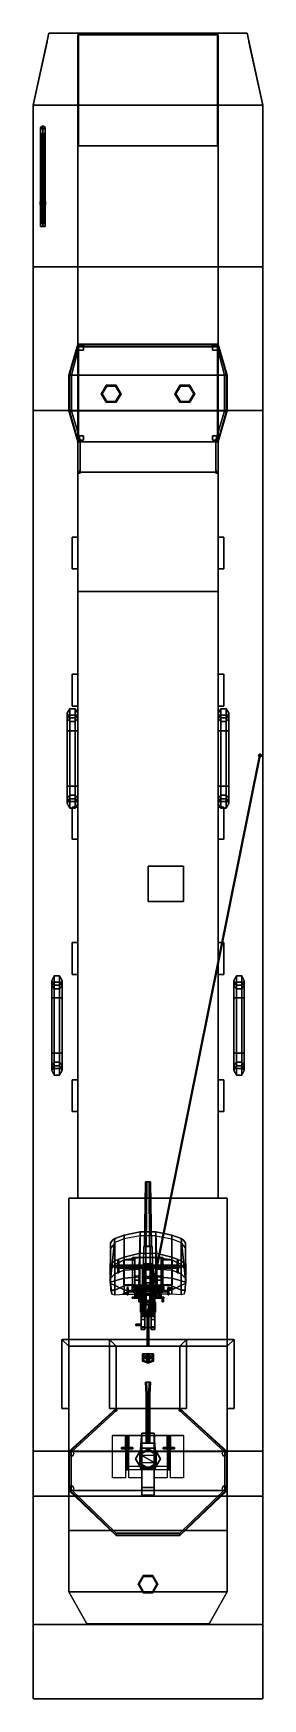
# Model space of a CAD drawing. Header units: millimetres. Extents: x -3.2 to 3.2, y -23.5 to 23.5.
import ezdxf

# ---------------------------------------------------------------- set-up
doc = ezdxf.new("R2010")
doc.units = ezdxf.units.MM
for name, color, linetype in [('boat', 6, 'Continuous'), ('gun', 1, 'Continuous'), ('ramp', 3, 'Continuous'), ('sleeve', 5, 'Continuous'), ('turret', 2, 'Continuous')]:
    doc.layers.add(name, color=color, linetype=linetype)

msp = doc.modelspace()

# ---------------------------------------------------------------- linework, layer by layer
for points in [[(-3.24, 21.45, 1.46), (3.24, 21.45, 1.46), (2.8, 23.48, 1.46), (-2.8, 23.48, 1.46)], [(2.8, 23.48, 0.85), (3.24, 21.45, 0.2), (-3.24, 21.45, 0.2), (-2.8, 23.48, 0.85)], [(-2.8, 23.48, 0.85), (-3.24, 21.45, 0.2), (-3.24, 21.45, 1.46), (-2.8, 23.48, 1.46)], [(-2.8, 23.48, 1.46), (2.8, 23.48, 1.46), (2.8, 23.48, 0.85), (-2.8, 23.48, 0.85)], [(2.8, 23.48, 1.46), (3.24, 21.45, 1.46), (3.24, 21.45, 0.2), (2.8, 23.48, 0.85)], [(-2.85, 23.24, 1.46), (-3.24, 21.45, 1.46), (-3.24, 21.45, 2.38), (-2.96, 22.72, 2.38)], [(-1.98, 23.44, 1.46), (-1.98, 7.74, 1.46), (-1.98, 7.74, 2.94), (-1.98, 23.44, 1.52)], [(-1.98, 23.44, 1.52), (-1.98, 7.74, 2.94), (1.98, 7.74, 2.94), (1.98, 23.44, 1.52)], [(1.98, 23.44, 1.52), (1.98, 23.44, 1.46), (-1.98, 23.44, 1.46), (-1.98, 23.44, 1.52)], [(1.98, 7.74, 2.94), (1.98, 7.74, 1.46), (1.98, 23.44, 1.46), (1.98, 23.44, 1.52)], [(2.85, 23.24, 1.46), (3.24, 21.45, 1.46), (3.24, 21.45, 2.38), (2.96, 22.72, 2.38)], [(-3.24, 21.45, 0.2), (-3.24, 16.9, -0.99), (-3.24, 16.9, 1.46), (-3.24, 21.45, 1.46)], [(3.24, 21.45, 0.2), (3.24, 16.9, -0.99), (-3.24, 16.9, -0.99), (-3.24, 21.45, 0.2)], [(-3.24, -23.47, 1.46), (3.24, -23.47, 1.46), (3.24, 21.45, 1.46), (-3.24, 21.45, 1.46)], [(-3.24, 21.45, 1.46), (-3.24, -23.47, 1.46), (-3.24, -23.47, 2.38), (-3.24, 21.45, 2.38)], [(3.24, 21.45, 1.46), (3.24, 16.9, 1.46), (3.24, 16.9, -0.99), (3.24, 21.45, 0.2)], [(3.24, 21.45, 1.46), (3.24, -23.47, 1.46), (3.24, -23.47, 2.38), (3.24, 21.45, 2.38)], [(-2.97, 18.78, 1.781), (-3.04, 18.7, 1.8), (-3.04, 20.821, 3.921), (-2.97, 20.871, 3.872)], [(-3.04, 20.821, 3.921), (-2.97, 20.772, 3.971), (-2.9, 20.821, 3.921), (-2.97, 20.871, 3.872)], [(-3.04, 18.7, 1.8), (-2.97, 18.78, 1.979), (-2.97, 20.772, 3.971), (-3.04, 20.821, 3.921)], [(-2.97, 20.78, 2.64), (-2.99, 20.76, 2.64), (-2.99, 20.76, 3.81), (-2.97, 20.78, 3.81)], [(-2.97, 20.78, 2.64), (-2.95, 20.76, 2.64), (-2.97, 20.74, 2.64), (-2.99, 20.76, 2.64)], [(-2.99, 20.76, 2.64), (-2.97, 20.74, 2.64), (-2.97, 20.74, 3.81), (-2.99, 20.76, 3.81)], [(-2.97, 20.67, 3.84), (-2.99, 20.67, 3.82), (-2.99, 18.7, 3.25), (-2.97, 18.7, 3.27)], [(-2.99, 20.67, 3.82), (-2.97, 20.67, 3.8), (-2.97, 18.7, 3.23), (-2.99, 18.7, 3.25)], [(-2.9, 18.7, 1.8), (-2.97, 18.78, 1.781), (-2.97, 20.871, 3.872), (-2.9, 20.821, 3.921)], [(-2.97, 18.78, 1.979), (-2.9, 18.7, 1.8), (-2.9, 20.821, 3.921), (-2.97, 20.772, 3.971)], [(-2.95, 20.76, 2.64), (-2.97, 20.78, 2.64), (-2.97, 20.78, 3.81), (-2.95, 20.76, 3.81)], [(-2.97, 20.74, 2.64), (-2.95, 20.76, 2.64), (-2.95, 20.76, 3.81), (-2.97, 20.74, 3.81)], [(-2.95, 20.67, 3.82), (-2.97, 20.67, 3.84), (-2.97, 18.7, 3.27), (-2.95, 18.7, 3.25)], [(-2.97, 20.67, 3.8), (-2.95, 20.67, 3.82), (-2.95, 18.7, 3.25), (-2.97, 18.7, 3.23)], [(-2.97, 18.78, 1.46), (-3.048, 18.735, 1.46), (-3.048, 18.735, 3.27), (-2.97, 18.78, 3.27)], [(-3.048, 18.735, 3.27), (-2.892, 18.645, 3.27), (-2.892, 18.735, 3.27), (-2.97, 18.78, 3.27)], [(-2.892, 18.735, 1.46), (-2.97, 18.78, 1.46), (-2.97, 18.78, 3.27), (-2.892, 18.735, 3.27)], [(-3.048, 18.735, 1.46), (-3.048, 18.645, 1.46), (-3.048, 18.645, 3.27), (-3.048, 18.735, 3.27)], [(-3.048, 18.645, 3.27), (-2.97, 18.6, 3.27), (-2.892, 18.645, 3.27), (-3.048, 18.735, 3.27)], [(-3.048, 18.645, 1.46), (-2.97, 18.6, 1.46), (-2.97, 18.6, 3.27), (-3.048, 18.645, 3.27)], [(-3.04, 18.03, 1.8), (-2.97, 18.03, 1.87), (-2.97, 18.6, 1.87), (-3.04, 18.7, 1.8)], [(-2.97, 18.03, 1.73), (-3.04, 18.03, 1.8), (-3.04, 18.7, 1.8), (-2.97, 18.6, 1.73)], [(-2.97, 18.132, 1.87), (-2.99, 18.1, 1.84), (-2.99, 18.65, 3.18), (-2.97, 18.67, 3.18)], [(-2.99, 18.1, 1.84), (-2.97, 18.092, 1.87), (-2.97, 18.63, 3.18), (-2.99, 18.65, 3.18)], [(-2.97, 18.03, 1.87), (-2.9, 18.03, 1.8), (-2.9, 18.7, 1.8), (-2.97, 18.6, 1.87)], [(-2.9, 18.03, 1.8), (-2.97, 18.03, 1.73), (-2.97, 18.6, 1.73), (-2.9, 18.7, 1.8)], [(-2.95, 18.1, 1.84), (-2.97, 18.132, 1.87), (-2.97, 18.67, 3.18), (-2.95, 18.65, 3.18)], [(-2.97, 18.092, 1.87), (-2.95, 18.1, 1.84), (-2.95, 18.65, 3.18), (-2.97, 18.63, 3.18)], [(-2.97, 18.6, 1.46), (-2.892, 18.645, 1.46), (-2.892, 18.645, 3.27), (-2.97, 18.6, 3.27)], [(-2.892, 18.645, 1.46), (-2.892, 18.735, 1.46), (-2.892, 18.735, 3.27), (-2.892, 18.645, 3.27)], [(-2.97, 18.03, 1.73), (-2.9, 18.03, 1.8), (-2.97, 18.03, 1.87), (-3.04, 18.03, 1.8)], [(3.24, 16.9, -0.99), (3.24, 12.85, -1.31), (-3.24, 12.85, -1.31), (-3.24, 16.9, -0.99)], [(-3.24, 16.9, -0.99), (-3.24, 12.85, -1.31), (-3.24, 12.85, 1.46), (-3.24, 16.9, 1.46)], [(3.24, 16.9, 1.46), (3.24, 12.85, 1.46), (3.24, 12.85, -1.31), (3.24, 16.9, -0.99)], [(2.24, 13.84, 3.46), (1.98, 14.72, 3.46), (-1.98, 14.72, 3.46), (-2.24, 13.84, 3.46)], [(1.98, 14.72, 3.46), (2.24, 13.84, 3.46), (-2.24, 13.84, 3.46), (-1.98, 14.72, 3.46)], [(-2.16, 13.84, 4.46), (-1.95, 14.64, 4.46), (-1.98, 14.7, 4.46), (-2.22, 13.84, 4.46)], [(-1.95, 14.64, 4.46), (-2.16, 13.84, 4.46), (-2.22, 13.84, 4.46), (-1.98, 14.7, 4.46)], [(-1.95, 14.7, 3.46), (-1.98, 14.67, 3.46), (-1.98, 14.67, 4.46), (-1.95, 14.7, 4.46)], [(-1.95, 14.64, 4.46), (1.95, 14.64, 4.46), (1.98, 14.7, 4.46), (-1.98, 14.7, 4.46)], [(1.95, 14.64, 4.46), (-1.95, 14.64, 4.46), (-1.98, 14.7, 4.46), (1.98, 14.7, 4.46)], [(-1.98, 14.67, 3.46), (-1.95, 14.64, 3.46), (-1.95, 14.64, 4.46), (-1.98, 14.67, 4.46)], [(-1.96, 14.67, 2.31), (-1.96, 14.55, 2.32), (-1.96, 14.55, 3.46), (-1.96, 14.67, 3.46)], [(-1.82, 14.67, 3.46), (-1.82, 14.67, 2.31), (-1.96, 14.67, 2.31), (-1.96, 14.67, 3.46)], [(-1.92, 14.67, 3.46), (-1.95, 14.7, 3.46), (-1.95, 14.7, 4.46), (-1.92, 14.67, 4.46)], [(-1.95, 14.64, 3.46), (-1.92, 14.67, 3.46), (-1.92, 14.67, 4.46), (-1.95, 14.64, 4.46)], [(-1.82, 14.55, 3.46), (-1.82, 14.55, 2.32), (-1.82, 14.67, 2.31), (-1.82, 14.67, 3.46)], [(1.82, 14.67, 2.31), (1.82, 14.55, 2.32), (1.82, 14.55, 3.46), (1.82, 14.67, 3.46)], [(1.96, 14.67, 3.46), (1.96, 14.67, 2.31), (1.82, 14.67, 2.31), (1.82, 14.67, 3.46)], [(1.95, 14.7, 3.46), (1.92, 14.67, 3.46), (1.92, 14.67, 4.46), (1.95, 14.7, 4.46)], [(1.92, 14.67, 3.46), (1.95, 14.64, 3.46), (1.95, 14.64, 4.46), (1.92, 14.67, 4.46)], [(1.98, 14.67, 3.46), (1.95, 14.7, 3.46), (1.95, 14.7, 4.46), (1.98, 14.67, 4.46)], [(2.16, 13.84, 4.46), (1.95, 14.64, 4.46), (1.98, 14.7, 4.46), (2.22, 13.84, 4.46)], [(1.95, 14.64, 4.46), (2.16, 13.84, 4.46), (2.22, 13.84, 4.46), (1.98, 14.7, 4.46)], [(1.95, 14.64, 3.46), (1.98, 14.67, 3.46), (1.98, 14.67, 4.46), (1.95, 14.64, 4.46)], [(1.96, 14.55, 3.46), (1.96, 14.55, 2.32), (1.96, 14.67, 2.31), (1.96, 14.67, 3.46)], [(-1.96, 14.55, 3.46), (-1.96, 14.55, 2.32), (-1.82, 14.55, 2.32), (-1.82, 14.55, 3.46)], [(-1.96, 12.13, 2.6), (-1.96, 14.55, 3.46), (-1.96, 14.55, 3.4), (-1.96, 12.13, 2.54)], [(-1.96, 14.55, 3.46), (-1.96, 12.13, 2.6), (-1.96, 12.13, 2.54), (-1.96, 14.55, 3.4)], [(-1.96, 14.55, 2.38), (-1.96, 12.13, 3.46), (-1.96, 12.13, 3.4), (-1.96, 14.55, 2.32)], [(-1.96, 12.13, 3.46), (-1.96, 14.55, 2.38), (-1.96, 14.55, 2.32), (-1.96, 12.13, 3.4)], [(1.82, 14.55, 3.46), (1.82, 14.55, 2.32), (1.96, 14.55, 2.32), (1.96, 14.55, 3.46)], [(1.96, 14.55, 2.38), (1.96, 12.13, 3.46), (1.96, 12.13, 3.4), (1.96, 14.55, 2.32)], [(1.96, 12.13, 3.46), (1.96, 14.55, 2.38), (1.96, 14.55, 2.32), (1.96, 12.13, 3.4)], [(1.96, 14.55, 3.46), (1.96, 12.13, 2.6), (1.96, 12.13, 2.54), (1.96, 14.55, 3.4)], [(1.96, 12.13, 2.6), (1.96, 14.55, 3.46), (1.96, 14.55, 3.4), (1.96, 12.13, 2.54)], [(2.24, 13.84, 3.46), (2.24, 12.84, 3.46), (-2.24, 12.84, 3.46), (-2.24, 13.84, 3.46)], [(2.24, 12.84, 3.46), (2.24, 13.84, 3.46), (-2.24, 13.84, 3.46), (-2.24, 12.84, 3.46)], [(-2.19, 13.87, 3.46), (-2.22, 13.84, 3.46), (-2.22, 13.84, 4.46), (-2.19, 13.87, 4.46)], [(-2.22, 13.84, 3.46), (-2.19, 13.81, 3.46), (-2.19, 13.81, 4.46), (-2.22, 13.84, 4.46)], [(-2.16, 12.84, 4.46), (-2.16, 13.84, 4.46), (-2.22, 13.84, 4.46), (-2.22, 12.84, 4.46)], [(-2.16, 13.84, 4.46), (-2.16, 12.84, 4.46), (-2.22, 12.84, 4.46), (-2.22, 13.84, 4.46)], [(-2.16, 13.84, 3.46), (-2.19, 13.87, 3.46), (-2.19, 13.87, 4.46), (-2.16, 13.84, 4.46)], [(-2.19, 13.81, 3.46), (-2.16, 13.84, 3.46), (-2.16, 13.84, 4.46), (-2.19, 13.81, 4.46)], [(2.19, 13.87, 3.46), (2.16, 13.84, 3.46), (2.16, 13.84, 4.46), (2.19, 13.87, 4.46)], [(2.16, 13.84, 3.46), (2.19, 13.81, 3.46), (2.19, 13.81, 4.46), (2.16, 13.84, 4.46)], [(2.16, 12.84, 4.46), (2.16, 13.84, 4.46), (2.22, 13.84, 4.46), (2.22, 12.84, 4.46)], [(2.16, 13.84, 4.46), (2.16, 12.84, 4.46), (2.22, 12.84, 4.46), (2.22, 13.84, 4.46)], [(2.22, 13.84, 3.46), (2.19, 13.87, 3.46), (2.19, 13.87, 4.46), (2.22, 13.84, 4.46)], [(2.19, 13.81, 3.46), (2.22, 13.84, 3.46), (2.22, 13.84, 4.46), (2.19, 13.81, 4.46)], [(-1.18, 13.562, 3.46), (-1.32, 13.32, 3.46), (-1.32, 13.32, 3.51), (-1.18, 13.562, 3.51)], [(-1.29, 13.32, 3.54), (-1.165, 13.537, 3.54), (-1.18, 13.562, 3.51), (-1.32, 13.32, 3.51)], [(-1.32, 13.32, 3.46), (-1.18, 13.078, 3.46), (-1.18, 13.078, 3.51), (-1.32, 13.32, 3.51)], [(-1.165, 13.103, 3.54), (-1.29, 13.32, 3.54), (-1.32, 13.32, 3.51), (-1.18, 13.078, 3.51)], [(-1.165, 13.537, 3.54), (-1.29, 13.32, 3.54), (-1.29, 13.32, 4.15), (-1.165, 13.537, 4.15)], [(-1.29, 13.32, 3.54), (-1.165, 13.103, 3.54), (-1.165, 13.103, 4.15), (-1.29, 13.32, 4.15)], [(-0.9, 13.562, 3.46), (-1.18, 13.562, 3.46), (-1.18, 13.562, 3.51), (-0.9, 13.562, 3.51)], [(-1.165, 13.537, 3.54), (-0.915, 13.537, 3.54), (-0.9, 13.562, 3.51), (-1.18, 13.562, 3.51)], [(-0.915, 13.537, 3.54), (-1.165, 13.537, 3.54), (-1.165, 13.537, 4.15), (-0.915, 13.537, 4.15)], [(-0.915, 13.537, 3.54), (-0.79, 13.32, 3.54), (-0.76, 13.32, 3.51), (-0.9, 13.562, 3.51)], [(-0.79, 13.32, 3.54), (-0.915, 13.537, 3.54), (-0.915, 13.537, 4.15), (-0.79, 13.32, 4.15)], [(-0.915, 13.103, 3.54), (-0.79, 13.32, 3.54), (-0.79, 13.32, 4.15), (-0.915, 13.103, 4.15)], [(-0.79, 13.32, 3.54), (-0.915, 13.103, 3.54), (-0.9, 13.078, 3.51), (-0.76, 13.32, 3.51)], [(-0.76, 13.32, 3.46), (-0.9, 13.562, 3.46), (-0.9, 13.562, 3.51), (-0.76, 13.32, 3.51)], [(-0.9, 13.078, 3.46), (-0.76, 13.32, 3.46), (-0.76, 13.32, 3.51), (-0.9, 13.078, 3.51)], [(0.9, 13.562, 3.46), (0.76, 13.32, 3.46), (0.76, 13.32, 3.51), (0.9, 13.562, 3.51)], [(0.79, 13.32, 3.54), (0.915, 13.537, 3.54), (0.9, 13.562, 3.51), (0.76, 13.32, 3.51)], [(0.76, 13.32, 3.46), (0.9, 13.078, 3.46), (0.9, 13.078, 3.51), (0.76, 13.32, 3.51)], [(0.915, 13.103, 3.54), (0.79, 13.32, 3.54), (0.76, 13.32, 3.51), (0.9, 13.078, 3.51)], [(0.915, 13.537, 3.54), (0.79, 13.32, 3.54), (0.79, 13.32, 4.15), (0.915, 13.537, 4.15)], [(0.79, 13.32, 3.54), (0.915, 13.103, 3.54), (0.915, 13.103, 4.15), (0.79, 13.32, 4.15)], [(1.18, 13.562, 3.46), (0.9, 13.562, 3.46), (0.9, 13.562, 3.51), (1.18, 13.562, 3.51)], [(0.915, 13.537, 3.54), (1.165, 13.537, 3.54), (1.18, 13.562, 3.51), (0.9, 13.562, 3.51)], [(1.165, 13.537, 3.54), (0.915, 13.537, 3.54), (0.915, 13.537, 4.15), (1.165, 13.537, 4.15)], [(1.165, 13.537, 3.54), (1.29, 13.32, 3.54), (1.32, 13.32, 3.51), (1.18, 13.562, 3.51)], [(1.29, 13.32, 3.54), (1.165, 13.537, 3.54), (1.165, 13.537, 4.15), (1.29, 13.32, 4.15)], [(1.165, 13.103, 3.54), (1.29, 13.32, 3.54), (1.29, 13.32, 4.15), (1.165, 13.103, 4.15)], [(1.29, 13.32, 3.54), (1.165, 13.103, 3.54), (1.18, 13.078, 3.51), (1.32, 13.32, 3.51)], [(1.32, 13.32, 3.46), (1.18, 13.562, 3.46), (1.18, 13.562, 3.51), (1.32, 13.32, 3.51)], [(1.18, 13.078, 3.46), (1.32, 13.32, 3.46), (1.32, 13.32, 3.51), (1.18, 13.078, 3.51)], [(3.24, 12.85, -1.31), (3.24, -16.49, -1.31), (-3.24, -16.49, -1.31), (-3.24, 12.85, -1.31)], [(-3.24, 12.85, -1.31), (-3.24, -16.49, -1.31), (-3.24, -16.49, 1.46), (-3.24, 12.85, 1.46)], [(1.98, 11.96, 3.46), (2.24, 12.84, 3.46), (-2.24, 12.84, 3.46), (-1.98, 11.96, 3.46)], [(2.24, 12.84, 3.46), (1.98, 11.96, 3.46), (-1.98, 11.96, 3.46), (-2.24, 12.84, 3.46)], [(-2.19, 12.87, 3.46), (-2.22, 12.84, 3.46), (-2.22, 12.84, 4.46), (-2.19, 12.87, 4.46)], [(-2.22, 12.84, 3.46), (-2.19, 12.81, 3.46), (-2.19, 12.81, 4.46), (-2.22, 12.84, 4.46)], [(-2.16, 12.84, 4.46), (-1.92, 12.01, 4.46), (-1.98, 12.01, 4.46), (-2.22, 12.84, 4.46)], [(-1.92, 12.01, 4.46), (-2.16, 12.84, 4.46), (-2.22, 12.84, 4.46), (-1.98, 12.01, 4.46)], [(-2.16, 12.84, 3.46), (-2.19, 12.87, 3.46), (-2.19, 12.87, 4.46), (-2.16, 12.84, 4.46)], [(-2.19, 12.81, 3.46), (-2.16, 12.84, 3.46), (-2.16, 12.84, 4.46), (-2.19, 12.81, 4.46)], [(-0.915, 13.103, 3.54), (-1.165, 13.103, 3.54), (-1.18, 13.078, 3.51), (-0.9, 13.078, 3.51)], [(-1.18, 13.078, 3.46), (-0.9, 13.078, 3.46), (-0.9, 13.078, 3.51), (-1.18, 13.078, 3.51)], [(-1.165, 13.103, 3.54), (-0.915, 13.103, 3.54), (-0.915, 13.103, 4.15), (-1.165, 13.103, 4.15)], [(1.165, 13.103, 3.54), (0.915, 13.103, 3.54), (0.9, 13.078, 3.51), (1.18, 13.078, 3.51)], [(0.9, 13.078, 3.46), (1.18, 13.078, 3.46), (1.18, 13.078, 3.51), (0.9, 13.078, 3.51)], [(0.915, 13.103, 3.54), (1.165, 13.103, 3.54), (1.165, 13.103, 4.15), (0.915, 13.103, 4.15)], [(2.16, 12.84, 4.46), (1.92, 12.01, 4.46), (1.98, 12.01, 4.46), (2.22, 12.84, 4.46)], [(1.92, 12.01, 4.46), (2.16, 12.84, 4.46), (2.22, 12.84, 4.46), (1.98, 12.01, 4.46)], [(2.19, 12.87, 3.46), (2.16, 12.84, 3.46), (2.16, 12.84, 4.46), (2.19, 12.87, 4.46)], [(2.16, 12.84, 3.46), (2.19, 12.81, 3.46), (2.19, 12.81, 4.46), (2.16, 12.84, 4.46)], [(2.22, 12.84, 3.46), (2.19, 12.87, 3.46), (2.19, 12.87, 4.46), (2.22, 12.84, 4.46)], [(2.19, 12.81, 3.46), (2.22, 12.84, 3.46), (2.22, 12.84, 4.46), (2.19, 12.81, 4.46)], [(3.24, 12.85, 1.46), (3.24, -16.49, 1.46), (3.24, -16.49, -1.31), (3.24, 12.85, -1.31)], [(-1.95, 12.04, 3.46), (-1.98, 12.01, 3.46), (-1.98, 12.01, 4.46), (-1.95, 12.04, 4.46)], [(-1.98, 12.01, 3.46), (-1.95, 11.98, 3.46), (-1.95, 11.98, 4.46), (-1.98, 12.01, 4.46)], [(-1.92, 11.08, 3.63), (-1.92, 12.01, 4.46), (-1.98, 12.01, 4.46), (-1.98, 11.08, 3.63)], [(-1.92, 12.01, 4.46), (-1.92, 11.08, 3.63), (-1.98, 11.08, 3.63), (-1.98, 12.01, 4.46)], [(1.98, 11.96, 3.46), (1.98, 11.11, 2.63), (-1.98, 11.11, 2.63), (-1.98, 11.96, 3.46)], [(1.98, 11.11, 2.63), (1.98, 11.96, 3.46), (-1.98, 11.96, 3.46), (-1.98, 11.11, 2.63)], [(-1.82, 12.13, 3.46), (-1.82, 12.13, 2.54), (-1.96, 12.13, 2.54), (-1.96, 12.13, 3.46)], [(-1.96, 12.13, 2.54), (-1.96, 12.01, 2.55), (-1.96, 12.01, 3.46), (-1.96, 12.13, 3.46)], [(-1.96, 12.01, 3.46), (-1.96, 12.01, 2.55), (-1.82, 12.01, 2.55), (-1.82, 12.01, 3.46)], [(-1.92, 12.01, 3.46), (-1.95, 12.04, 3.46), (-1.95, 12.04, 4.46), (-1.92, 12.01, 4.46)], [(-1.95, 11.98, 3.46), (-1.92, 12.01, 3.46), (-1.92, 12.01, 4.46), (-1.95, 11.98, 4.46)], [(-1.82, 12.01, 3.46), (-1.82, 12.01, 2.55), (-1.82, 12.13, 2.54), (-1.82, 12.13, 3.46)], [(1.96, 12.13, 3.46), (1.96, 12.13, 2.54), (1.82, 12.13, 2.54), (1.82, 12.13, 3.46)], [(1.82, 12.13, 2.54), (1.82, 12.01, 2.55), (1.82, 12.01, 3.46), (1.82, 12.13, 3.46)], [(1.82, 12.01, 3.46), (1.82, 12.01, 2.55), (1.96, 12.01, 2.55), (1.96, 12.01, 3.46)], [(1.95, 12.04, 3.46), (1.92, 12.01, 3.46), (1.92, 12.01, 4.46), (1.95, 12.04, 4.46)], [(1.92, 12.01, 3.46), (1.95, 11.98, 3.46), (1.95, 11.98, 4.46), (1.92, 12.01, 4.46)], [(1.92, 12.01, 4.46), (1.92, 11.08, 3.63), (1.98, 11.08, 3.63), (1.98, 12.01, 4.46)], [(1.92, 11.08, 3.63), (1.92, 12.01, 4.46), (1.98, 12.01, 4.46), (1.98, 11.08, 3.63)], [(1.98, 12.01, 3.46), (1.95, 12.04, 3.46), (1.95, 12.04, 4.46), (1.98, 12.01, 4.46)], [(1.95, 11.98, 3.46), (1.98, 12.01, 3.46), (1.98, 12.01, 4.46), (1.95, 11.98, 4.46)], [(1.96, 12.01, 3.46), (1.96, 12.01, 2.55), (1.96, 12.13, 2.54), (1.96, 12.13, 3.46)], [(-1.95, 11.14, 2.63), (-1.98, 11.11, 2.63), (-1.98, 11.11, 3.63), (-1.95, 11.14, 3.63)], [(-1.98, 11.11, 2.63), (-1.95, 11.08, 2.63), (-1.95, 11.08, 3.63), (-1.98, 11.11, 3.63)], [(-1.92, 11.11, 2.63), (-1.95, 11.14, 2.63), (-1.95, 11.14, 3.63), (-1.92, 11.11, 3.63)], [(-1.95, 11.08, 2.63), (-1.92, 11.11, 2.63), (-1.92, 11.11, 3.63), (-1.95, 11.08, 3.63)], [(1.95, 11.14, 2.63), (1.92, 11.11, 2.63), (1.92, 11.11, 3.63), (1.95, 11.14, 3.63)], [(1.92, 11.11, 2.63), (1.95, 11.08, 2.63), (1.95, 11.08, 3.63), (1.92, 11.11, 3.63)], [(1.98, 11.11, 2.63), (1.95, 11.14, 2.63), (1.95, 11.14, 3.63), (1.98, 11.11, 3.63)], [(1.95, 11.08, 2.63), (1.98, 11.11, 2.63), (1.98, 11.11, 3.63), (1.95, 11.08, 3.63)], [(-1.98, 9.28, 2.56), (-1.98, 9.28, 1.46), (-2.14, 9.28, 1.46), (-2.14, 9.28, 2.56)], [(-2.14, 9.28, 2.56), (-2.14, 9.28, 1.46), (-2.14, 8.38, 1.46), (-2.14, 8.38, 2.56)], [(-1.98, 8.38, 2.56), (-1.98, 9.28, 2.56), (-2.14, 9.28, 2.56), (-2.14, 8.38, 2.56)], [(1.98, 9.28, 2.56), (1.98, 8.38, 2.56), (2.14, 8.38, 2.56), (2.14, 9.28, 2.56)], [(2.14, 9.28, 2.56), (2.14, 9.28, 1.46), (1.98, 9.28, 1.46), (1.98, 9.28, 2.56)], [(2.14, 8.38, 2.56), (2.14, 8.38, 1.46), (2.14, 9.28, 1.46), (2.14, 9.28, 2.56)], [(-2.14, 8.38, 2.56), (-2.14, 8.38, 1.46), (-1.98, 8.38, 1.46), (-1.98, 8.38, 2.56)], [(1.98, 8.38, 2.56), (1.98, 8.38, 1.46), (2.14, 8.38, 1.46), (2.14, 8.38, 2.56)], [(-1.98, 7.74, 1.46), (-1.98, -9.36, 1.46), (-1.98, -9.36, 2.94), (-1.98, 7.74, 2.94)], [(-1.98, 7.74, 2.94), (-1.98, -9.36, 2.94), (1.98, -9.36, 2.94), (1.98, 7.74, 2.94)], [(1.98, -9.36, 2.94), (1.98, -9.36, 1.46), (1.98, 7.74, 1.46), (1.98, 7.74, 2.94)], [(-1.98, 5.41, 2.56), (-1.98, 5.41, 1.46), (-2.14, 5.41, 1.46), (-2.14, 5.41, 2.56)], [(-2.14, 5.41, 2.56), (-2.14, 5.41, 1.46), (-2.14, 4.51, 1.46), (-2.14, 4.51, 2.56)], [(-1.98, 4.51, 2.56), (-1.98, 5.41, 2.56), (-2.14, 5.41, 2.56), (-2.14, 4.51, 2.56)], [(2.14, 5.41, 2.56), (2.14, 5.41, 1.46), (1.98, 5.41, 1.46), (1.98, 5.41, 2.56)], [(1.98, 5.41, 2.56), (1.98, 4.51, 2.56), (2.14, 4.51, 2.56), (2.14, 5.41, 2.56)], [(2.14, 4.51, 2.56), (2.14, 4.51, 1.46), (2.14, 5.41, 1.46), (2.14, 5.41, 2.56)], [(-2.14, 4.51, 2.56), (-2.14, 4.51, 1.46), (-1.98, 4.51, 1.46), (-1.98, 4.51, 2.56)], [(1.98, 4.51, 2.56), (1.98, 4.51, 1.46), (2.14, 4.51, 1.46), (2.14, 4.51, 2.56)], [(3.17, 3.12, 3.4), (3.15, 3.12, 3.41), (-0.005, -12.52, 5.829), (0.01, -12.52, 5.82)], [(3.15, 3.12, 3.41), (3.15, 3.12, 3.39), (-0.005, -12.52, 5.811), (-0.005, -12.52, 5.829)], [(3.15, 3.12, 3.39), (3.17, 3.12, 3.4), (0.01, -12.52, 5.82), (-0.005, -12.52, 5.811)], [(3.16, 3.17, 1.46), (3.11, 3.12, 1.46), (3.11, 3.12, 3.42), (3.16, 3.17, 3.42)], [(3.11, 3.12, 3.42), (3.16, 3.07, 3.42), (3.21, 3.12, 3.42), (3.16, 3.17, 3.42)], [(3.11, 3.12, 1.46), (3.16, 3.07, 1.46), (3.16, 3.07, 3.42), (3.11, 3.12, 3.42)], [(3.21, 3.12, 1.46), (3.16, 3.17, 1.46), (3.16, 3.17, 3.42), (3.21, 3.12, 3.42)], [(3.16, 3.07, 1.46), (3.21, 3.12, 1.46), (3.21, 3.12, 3.42), (3.16, 3.07, 3.42)], [(-1.98, 1.66, 2.56), (-1.98, 1.66, 1.46), (-2.14, 1.66, 1.46), (-2.14, 1.66, 2.56)], [(-2.14, 1.66, 2.56), (-2.14, 1.66, 1.46), (-2.14, 0.76, 1.46), (-2.14, 0.76, 2.56)], [(-1.98, 0.76, 2.56), (-1.98, 1.66, 2.56), (-2.14, 1.66, 2.56), (-2.14, 0.76, 2.56)], [(2.14, 1.66, 2.56), (2.14, 1.66, 1.46), (1.98, 1.66, 1.46), (1.98, 1.66, 2.56)], [(1.98, 1.66, 2.56), (1.98, 0.76, 2.56), (2.14, 0.76, 2.56), (2.14, 1.66, 2.56)], [(2.14, 0.76, 2.56), (2.14, 0.76, 1.46), (2.14, 1.66, 1.46), (2.14, 1.66, 2.56)], [(-2.14, 0.76, 2.56), (-2.14, 0.76, 1.46), (-1.98, 0.76, 1.46), (-1.98, 0.76, 2.56)], [(1.98, 0.76, 2.56), (1.98, 0.76, 1.46), (2.14, 0.76, 1.46), (2.14, 0.76, 2.56)], [(1, 0, -12.11), (1, 0, -13.11), (0, 0, -13.11), (0, 0, -12.11)], [(1, 0, -13.11), (1, -1, -13.11), (0, -1, -13.11), (0, 0, -13.11)], [(0, 0, -13.11), (0, -1, -13.11), (0, -1, -12.11), (0, 0, -12.11)], [(0, 0, -12.11), (0, -1, -12.11), (1, -1, -12.11), (1, 0, -12.11)], [(1, -1, -12.11), (1, -1, -13.11), (1, 0, -13.11), (1, 0, -12.11)], [(0, -1, -12.11), (0, -1, -13.11), (1, -1, -13.11), (1, -1, -12.11)], [(-1.98, -2.15, 2.56), (-1.98, -2.15, 1.46), (-2.14, -2.15, 1.46), (-2.14, -2.15, 2.56)], [(-2.14, -2.15, 2.56), (-2.14, -2.15, 1.46), (-2.14, -3.05, 1.46), (-2.14, -3.05, 2.56)], [(-1.98, -3.05, 2.56), (-1.98, -2.15, 2.56), (-2.14, -2.15, 2.56), (-2.14, -3.05, 2.56)], [(2.14, -2.15, 2.56), (2.14, -2.15, 1.46), (1.98, -2.15, 1.46), (1.98, -2.15, 2.56)], [(1.98, -2.15, 2.56), (1.98, -3.05, 2.56), (2.14, -3.05, 2.56), (2.14, -2.15, 2.56)], [(2.14, -3.05, 2.56), (2.14, -3.05, 1.46), (2.14, -2.15, 1.46), (2.14, -2.15, 2.56)], [(-2.14, -3.05, 2.56), (-2.14, -3.05, 1.46), (-1.98, -3.05, 1.46), (-1.98, -3.05, 2.56)], [(1.98, -3.05, 2.56), (1.98, -3.05, 1.46), (2.14, -3.05, 1.46), (2.14, -3.05, 2.56)], [(-1.98, -6.02, 2.56), (-1.98, -6.02, 1.46), (-2.14, -6.02, 1.46), (-2.14, -6.02, 2.56)], [(-2.14, -6.02, 2.56), (-2.14, -6.02, 1.46), (-2.14, -6.92, 1.46), (-2.14, -6.92, 2.56)], [(-1.98, -6.92, 2.56), (-1.98, -6.02, 2.56), (-2.14, -6.02, 2.56), (-2.14, -6.92, 2.56)], [(2.14, -6.02, 2.56), (2.14, -6.02, 1.46), (1.98, -6.02, 1.46), (1.98, -6.02, 2.56)], [(1.98, -6.02, 2.56), (1.98, -6.92, 2.56), (2.14, -6.92, 2.56), (2.14, -6.02, 2.56)], [(2.14, -6.92, 2.56), (2.14, -6.92, 1.46), (2.14, -6.02, 1.46), (2.14, -6.02, 2.56)], [(-2.14, -6.92, 2.56), (-2.14, -6.92, 1.46), (-1.98, -6.92, 1.46), (-1.98, -6.92, 2.56)], [(1.98, -6.92, 2.56), (1.98, -6.92, 1.46), (2.14, -6.92, 1.46), (2.14, -6.92, 2.56)], [(-2.24, -9.36, 2.56), (-2.24, -18.73, 2.56), (2.24, -18.73, 2.56), (2.24, -9.36, 2.56)], [(-2.24, -9.36, 1.46), (-2.24, -9.36, 2.56), (2.24, -9.36, 2.56), (2.24, -9.36, 1.46)], [(-2.24, -9.36, 1.46), (-2.24, -18.73, 1.46), (-2.24, -18.73, 2.56), (-2.24, -9.36, 2.56)], [(-1.98, -9.36, 2.94), (-1.98, -9.36, 2.56), (1.98, -9.36, 2.56), (1.98, -9.36, 2.94)], [(2.24, -9.36, 2.56), (2.24, -18.73, 2.56), (2.24, -18.73, 1.46), (2.24, -9.36, 1.46)], [(0, -13.53, 5.09), (-0.02, -13.53, 5.11), (-0.02, -12.514, 5.821), (0, -12.503, 5.805)], [(0, -12.503, 5.805), (-0.02, -12.514, 5.821), (0, -12.526, 5.838), (0.02, -12.514, 5.821)], [(-0.02, -13.53, 5.11), (0, -13.53, 5.13), (0, -12.526, 5.838), (-0.02, -12.514, 5.821)], [(0.02, -13.53, 5.11), (0, -13.53, 5.09), (0, -12.503, 5.805), (0.02, -12.514, 5.821)], [(0, -13.53, 5.13), (0.02, -13.53, 5.11), (0.02, -12.514, 5.821), (0, -12.526, 5.838)], [(-2.43, -15.29, 3.78), (-2.24, -15.29, 3.53), (-2.24, -13.53, 3.53), (-2.43, -13.34, 3.78)], [(-2.24, -15.29, 3.53), (-2.43, -15.29, 3.78), (-2.43, -13.34, 3.78), (-2.24, -13.53, 3.53)], [(-2.24, -13.53, 3.53), (-2.43, -13.34, 3.78), (2.43, -13.34, 3.78), (2.24, -13.53, 3.53)], [(-2.43, -13.34, 3.78), (-2.24, -13.53, 3.53), (2.24, -13.53, 3.53), (2.43, -13.34, 3.78)], [(-2.24, -13.53, 2.56), (-2.24, -13.53, 3.53), (-0.9, -13.53, 3.53), (-0.9, -13.53, 2.56)], [(-2.24, -13.53, 3.53), (-2.24, -13.53, 2.56), (-0.9, -13.53, 2.56), (-0.9, -13.53, 3.53)], [(-2.24, -13.53, 3.53), (-2.24, -13.53, 2.56), (-2.24, -15.29, 2.56), (-2.24, -15.29, 3.53)], [(-2.24, -13.53, 2.56), (-2.24, -13.53, 3.53), (-2.24, -15.29, 3.53), (-2.24, -15.29, 2.56)], [(-1.09, -13.34, 4.65), (-0.9, -13.53, 4.4), (0.9, -13.53, 4.4), (1.09, -13.34, 4.65)], [(-0.9, -13.53, 4.4), (-1.09, -13.34, 4.65), (1.09, -13.34, 4.65), (0.9, -13.53, 4.4)], [(-0.9, -15.29, 4.4), (-1.09, -15.29, 4.65), (-1.09, -13.34, 4.65), (-0.9, -13.53, 4.4)], [(-1.09, -15.29, 4.65), (-0.9, -15.29, 4.4), (-0.9, -13.53, 4.4), (-1.09, -13.34, 4.65)], [(0.9, -13.53, 4.62), (0.9, -13.53, 2.56), (-0.9, -13.53, 2.56), (-0.9, -13.53, 4.62)], [(-0.9, -13.53, 2.56), (-0.9, -15.29, 2.56), (-0.9, -15.29, 4.62), (-0.9, -13.53, 4.62)], [(-0.9, -13.53, 4.62), (-0.9, -15.29, 4.62), (0.9, -15.29, 4.62), (0.9, -13.53, 4.62)], [(-0.9, -15.29, 5.27), (-0.9, -15.29, 4.62), (-0.9, -13.53, 4.62), (-0.9, -13.53, 5.27)], [(-0.9, -15.29, 4.62), (-0.9, -15.29, 5.27), (-0.9, -13.53, 5.27), (-0.9, -13.53, 4.62)], [(0.9, -13.53, 5.27), (0.9, -13.53, 4.62), (-0.9, -13.53, 4.62), (-0.9, -13.53, 5.27)], [(0.9, -13.53, 4.62), (0.9, -13.53, 5.27), (-0.9, -13.53, 5.27), (-0.9, -13.53, 4.62)], [(0.9, -15.29, 4.4), (1.09, -15.29, 4.65), (1.09, -13.34, 4.65), (0.9, -13.53, 4.4)], [(1.09, -15.29, 4.65), (0.9, -15.29, 4.4), (0.9, -13.53, 4.4), (1.09, -13.34, 4.65)], [(0.9, -15.29, 4.62), (0.9, -15.29, 2.56), (0.9, -13.53, 2.56), (0.9, -13.53, 4.62)], [(0.9, -15.29, 5.27), (0.9, -15.29, 4.62), (0.9, -13.53, 4.62), (0.9, -13.53, 5.27)], [(0.9, -15.29, 4.62), (0.9, -15.29, 5.27), (0.9, -13.53, 5.27), (0.9, -13.53, 4.62)], [(0.9, -13.53, 3.53), (0.9, -13.53, 2.56), (2.24, -13.53, 2.56), (2.24, -13.53, 3.53)], [(0.9, -13.53, 2.56), (0.9, -13.53, 3.53), (2.24, -13.53, 3.53), (2.24, -13.53, 2.56)], [(2.43, -15.29, 3.78), (2.24, -15.29, 3.53), (2.24, -13.53, 3.53), (2.43, -13.34, 3.78)], [(2.24, -15.29, 3.53), (2.43, -15.29, 3.78), (2.43, -13.34, 3.78), (2.24, -13.53, 3.53)], [(2.24, -13.53, 2.56), (2.24, -13.53, 3.53), (2.24, -15.29, 3.53), (2.24, -15.29, 2.56)], [(2.24, -13.53, 3.53), (2.24, -13.53, 2.56), (2.24, -15.29, 2.56), (2.24, -15.29, 3.53)], [(-0.16, -13.75, 5.47), (0.113, -13.75, 5.357), (0, -13.75, 5.31), (-0.113, -13.75, 5.357)], [(-0.16, -13.95, 5.47), (-0.113, -13.95, 5.583), (-0.113, -13.75, 5.583), (-0.16, -13.75, 5.47)], [(-0.113, -13.95, 5.357), (-0.16, -13.95, 5.47), (-0.16, -13.75, 5.47), (-0.113, -13.75, 5.357)], [(-0.113, -13.75, 5.583), (0.16, -13.75, 5.47), (0.113, -13.75, 5.357), (-0.16, -13.75, 5.47)], [(-0.16, -13.95, 5.47), (-0.113, -13.95, 5.357), (0, -14.01, 5.47)], [(-0.113, -13.95, 5.583), (-0.16, -13.95, 5.47), (0, -14.01, 5.47)], [(0, -13.95, 5.31), (-0.113, -13.95, 5.357), (-0.113, -13.75, 5.357), (0, -13.75, 5.31)], [(-0.113, -13.95, 5.583), (0, -13.95, 5.63), (0, -13.75, 5.63), (-0.113, -13.75, 5.583)], [(0, -13.75, 5.63), (0.113, -13.75, 5.583), (0.16, -13.75, 5.47), (-0.113, -13.75, 5.583)], [(-0.113, -13.95, 5.357), (0, -13.95, 5.31), (0, -14.01, 5.47)], [(0, -13.95, 5.63), (-0.113, -13.95, 5.583), (0, -14.01, 5.47)], [(0, -13.73, 4.62), (-0.11, -13.84, 4.62), (-0.11, -13.84, 4.75), (0, -13.73, 4.75)], [(-0.07, -13.84, 4.96), (0, -13.77, 4.96), (0, -13.73, 4.75), (-0.11, -13.84, 4.75)], [(-0.11, -13.84, 4.62), (0, -13.95, 4.62), (0, -13.95, 4.75), (-0.11, -13.84, 4.75)], [(0, -13.91, 4.96), (-0.07, -13.84, 4.96), (-0.11, -13.84, 4.75), (0, -13.95, 4.75)], [(-0.07, -13.84, 4.96), (0, -13.91, 4.96), (0.07, -13.84, 4.96), (0, -13.77, 4.96)], [(0, -13.8, 4.96), (-0.04, -13.84, 4.96), (-0.04, -13.84, 5.33), (0, -13.8, 5.31)], [(-0.04, -13.84, 4.96), (0, -13.88, 4.96), (0, -13.88, 5.31), (-0.04, -13.84, 5.33)], [(0.11, -13.84, 4.62), (0, -13.73, 4.62), (0, -13.73, 4.75), (0.11, -13.84, 4.75)], [(0, -13.77, 4.96), (0.07, -13.84, 4.96), (0.11, -13.84, 4.75), (0, -13.73, 4.75)], [(0.113, -13.95, 5.357), (0, -13.95, 5.31), (0, -13.75, 5.31), (0.113, -13.75, 5.357)], [(0, -13.95, 5.63), (0.113, -13.95, 5.583), (0.113, -13.75, 5.583), (0, -13.75, 5.63)], [(0.04, -13.84, 4.96), (0, -13.8, 4.96), (0, -13.8, 5.31), (0.04, -13.84, 5.33)], [(0, -13.95, 4.62), (0.11, -13.84, 4.62), (0.11, -13.84, 4.75), (0, -13.95, 4.75)], [(0.07, -13.84, 4.96), (0, -13.91, 4.96), (0, -13.95, 4.75), (0.11, -13.84, 4.75)], [(0, -13.88, 4.96), (0.04, -13.84, 4.96), (0.04, -13.84, 5.33), (0, -13.88, 5.31)], [(0, -13.95, 5.31), (0.113, -13.95, 5.357), (0, -14.01, 5.47)], [(0.113, -13.95, 5.357), (0.16, -13.95, 5.47), (0, -14.01, 5.47)], [(0.16, -13.95, 5.47), (0.113, -13.95, 5.583), (0, -14.01, 5.47)], [(0.113, -13.95, 5.583), (0, -13.95, 5.63), (0, -14.01, 5.47)], [(0.113, -13.95, 5.583), (0.16, -13.95, 5.47), (0.16, -13.75, 5.47), (0.113, -13.75, 5.583)], [(0.16, -13.95, 5.47), (0.113, -13.95, 5.357), (0.113, -13.75, 5.357), (0.16, -13.75, 5.47)], [(0.9, -15.29, 4.21), (2.24, -16.5, 4.21), (-2.24, -16.5, 4.21), (-0.9, -15.29, 4.21)], [(2.24, -16.5, 4.21), (0.9, -15.29, 4.21), (-0.9, -15.29, 4.21), (-2.24, -16.5, 4.21)], [(-2.17, -16.52, 5.21), (-0.87, -15.33, 5.21), (-0.93, -15.33, 5.21), (-2.23, -16.52, 5.21)], [(-0.87, -15.33, 5.21), (-2.17, -16.52, 5.21), (-2.23, -16.52, 5.21), (-0.93, -15.33, 5.21)], [(-0.9, -15.3, 4.21), (-0.93, -15.33, 4.21), (-0.93, -15.33, 5.21), (-0.9, -15.3, 5.21)], [(-0.93, -15.33, 4.21), (-0.9, -15.36, 4.21), (-0.9, -15.36, 5.21), (-0.93, -15.33, 5.21)], [(-0.9, -15.29, 4.62), (-0.9, -15.29, 2.56), (0.9, -15.29, 2.56), (0.9, -15.29, 4.62)], [(-0.87, -15.33, 4.21), (-0.9, -15.3, 4.21), (-0.9, -15.3, 5.21), (-0.87, -15.33, 5.21)], [(-0.9, -15.36, 4.21), (-0.87, -15.33, 4.21), (-0.87, -15.33, 5.21), (-0.9, -15.36, 5.21)], [(0, -15.29, 2.56), (-0.05, -15.34, 2.56), (-0.05, -15.34, 8.71), (0, -15.29, 8.71)], [(0, -15.29, 8.71), (-0.05, -15.34, 8.71), (0, -15.39, 8.71), (0.05, -15.34, 8.71)], [(-0.05, -15.34, 2.56), (0, -15.39, 2.56), (0, -15.39, 8.71), (-0.05, -15.34, 8.71)], [(0, -15.39, 8.113), (-0.02, -15.34, 8.06), (-0.02, -16.11, 8.57), (0, -16.11, 8.59)], [(-0.02, -15.34, 8.06), (0, -15.39, 8.073), (0, -16.11, 8.55), (-0.02, -16.11, 8.57)], [(0.05, -15.34, 2.56), (0, -15.29, 2.56), (0, -15.29, 8.71), (0.05, -15.34, 8.71)], [(0, -15.39, 2.56), (0.05, -15.34, 2.56), (0.05, -15.34, 8.71), (0, -15.39, 8.71)], [(0.02, -15.34, 8.06), (0, -15.39, 8.113), (0, -16.11, 8.59), (0.02, -16.11, 8.57)], [(0, -15.39, 8.073), (0.02, -15.34, 8.06), (0.02, -16.11, 8.57), (0, -16.11, 8.55)], [(0.9, -15.3, 4.21), (0.87, -15.33, 4.21), (0.87, -15.33, 5.21), (0.9, -15.3, 5.21)], [(0.87, -15.33, 4.21), (0.9, -15.36, 4.21), (0.9, -15.36, 5.21), (0.87, -15.33, 5.21)], [(2.17, -16.52, 5.21), (0.87, -15.33, 5.21), (0.93, -15.33, 5.21), (2.23, -16.52, 5.21)], [(0.87, -15.33, 5.21), (2.17, -16.52, 5.21), (2.23, -16.52, 5.21), (0.93, -15.33, 5.21)], [(0.93, -15.33, 4.21), (0.9, -15.3, 4.21), (0.9, -15.3, 5.21), (0.93, -15.33, 5.21)], [(0.9, -15.36, 4.21), (0.93, -15.33, 4.21), (0.93, -15.33, 5.21), (0.9, -15.36, 5.21)], [(-0.175, -16.407, 2.56), (-0.35, -16.71, 2.56), (-0.35, -16.71, 4.21), (-0.175, -16.407, 4.21)], [(0.175, -16.407, 2.56), (-0.175, -16.407, 2.56), (-0.175, -16.407, 4.21), (0.175, -16.407, 4.21)], [(0, -16.11, 8.59), (-0.02, -16.11, 8.57), (0, -16.11, 8.55), (0.02, -16.11, 8.57)], [(0.35, -16.71, 2.56), (0.175, -16.407, 2.56), (0.175, -16.407, 4.21), (0.35, -16.71, 4.21)], [(3.24, -16.49, -1.31), (3.24, -17.76, -1.19), (-3.24, -17.76, -1.19), (-3.24, -16.49, -1.31)], [(-3.24, -16.49, -1.31), (-3.24, -17.76, -1.19), (-3.24, -17.76, 1.46), (-3.24, -16.49, 1.46)], [(2.24, -16.5, 4.21), (2.24, -17.6, 4.21), (-2.24, -17.6, 4.21), (-2.24, -16.5, 4.21)], [(2.24, -17.6, 4.21), (2.24, -16.5, 4.21), (-2.24, -16.5, 4.21), (-2.24, -17.6, 4.21)], [(-2.2, -16.49, 4.21), (-2.23, -16.52, 4.21), (-2.23, -16.52, 5.21), (-2.2, -16.49, 5.21)], [(-2.195, -16.499, 2.56), (-2.23, -16.56, 2.56), (-2.23, -16.56, 4.21), (-2.195, -16.499, 4.21)], [(-2.23, -16.52, 4.21), (-2.2, -16.55, 4.21), (-2.2, -16.55, 5.21), (-2.23, -16.52, 5.21)], [(-2.17, -17.57, 5.21), (-2.17, -16.52, 5.21), (-2.23, -16.52, 5.21), (-2.23, -17.57, 5.21)], [(-2.17, -16.52, 5.21), (-2.17, -17.57, 5.21), (-2.23, -17.57, 5.21), (-2.23, -16.52, 5.21)], [(-2.23, -16.56, 2.56), (-2.195, -16.621, 2.56), (-2.195, -16.621, 4.21), (-2.23, -16.56, 4.21)], [(-2.17, -16.52, 4.21), (-2.2, -16.49, 4.21), (-2.2, -16.49, 5.21), (-2.17, -16.52, 5.21)], [(-2.2, -16.55, 4.21), (-2.17, -16.52, 4.21), (-2.17, -16.52, 5.21), (-2.2, -16.55, 5.21)], [(-2.125, -16.499, 2.56), (-2.195, -16.499, 2.56), (-2.195, -16.499, 4.21), (-2.125, -16.499, 4.21)], [(-2.195, -16.621, 2.56), (-2.125, -16.621, 2.56), (-2.125, -16.621, 4.21), (-2.195, -16.621, 4.21)], [(-2.09, -16.56, 2.56), (-2.125, -16.499, 2.56), (-2.125, -16.499, 4.21), (-2.09, -16.56, 4.21)], [(-2.125, -16.621, 2.56), (-2.09, -16.56, 2.56), (-2.09, -16.56, 4.21), (-2.125, -16.621, 4.21)], [(-0.35, -16.71, 2.56), (-0.175, -17.013, 2.56), (-0.175, -17.013, 4.21), (-0.35, -16.71, 4.21)], [(0.175, -17.013, 2.56), (0.35, -16.71, 2.56), (0.35, -16.71, 4.21), (0.175, -17.013, 4.21)], [(2.125, -16.499, 2.56), (2.09, -16.56, 2.56), (2.09, -16.56, 4.21), (2.125, -16.499, 4.21)], [(2.09, -16.56, 2.56), (2.125, -16.621, 2.56), (2.125, -16.621, 4.21), (2.09, -16.56, 4.21)], [(2.195, -16.499, 2.56), (2.125, -16.499, 2.56), (2.125, -16.499, 4.21), (2.195, -16.499, 4.21)], [(2.125, -16.621, 2.56), (2.195, -16.621, 2.56), (2.195, -16.621, 4.21), (2.125, -16.621, 4.21)], [(2.2, -16.49, 4.21), (2.17, -16.52, 4.21), (2.17, -16.52, 5.21), (2.2, -16.49, 5.21)], [(2.17, -16.52, 4.21), (2.2, -16.55, 4.21), (2.2, -16.55, 5.21), (2.17, -16.52, 5.21)], [(2.17, -17.57, 5.21), (2.17, -16.52, 5.21), (2.23, -16.52, 5.21), (2.23, -17.57, 5.21)], [(2.17, -16.52, 5.21), (2.17, -17.57, 5.21), (2.23, -17.57, 5.21), (2.23, -16.52, 5.21)], [(2.23, -16.56, 2.56), (2.195, -16.499, 2.56), (2.195, -16.499, 4.21), (2.23, -16.56, 4.21)], [(2.195, -16.621, 2.56), (2.23, -16.56, 2.56), (2.23, -16.56, 4.21), (2.195, -16.621, 4.21)], [(2.23, -16.52, 4.21), (2.2, -16.49, 4.21), (2.2, -16.49, 5.21), (2.23, -16.52, 5.21)], [(2.2, -16.55, 4.21), (2.23, -16.52, 4.21), (2.23, -16.52, 5.21), (2.2, -16.55, 5.21)], [(3.24, -16.49, 1.46), (3.24, -17.76, 1.46), (3.24, -17.76, -1.19), (3.24, -16.49, -1.31)], [(-0.175, -17.013, 2.56), (0.175, -17.013, 2.56), (0.175, -17.013, 4.21), (-0.175, -17.013, 4.21)], [(3.24, -17.76, -1.19), (3.24, -21.38, -0.39), (-3.24, -21.38, -0.39), (-3.24, -17.76, -1.19)], [(-3.24, -17.76, -1.19), (-3.24, -21.38, -0.39), (-3.24, -21.38, 1.46), (-3.24, -17.76, 1.46)], [(0.9, -18.87, 4.21), (2.24, -17.6, 4.21), (-2.24, -17.6, 4.21), (-0.9, -18.87, 4.21)], [(2.24, -17.6, 4.21), (0.9, -18.87, 4.21), (-0.9, -18.87, 4.21), (-2.24, -17.6, 4.21)], [(-2.195, -17.479, 2.56), (-2.23, -17.54, 2.56), (-2.23, -17.54, 4.21), (-2.195, -17.479, 4.21)], [(-2.23, -17.54, 2.56), (-2.195, -17.601, 2.56), (-2.195, -17.601, 4.21), (-2.23, -17.54, 4.21)], [(-2.2, -17.54, 4.21), (-2.23, -17.57, 4.21), (-2.23, -17.57, 5.21), (-2.2, -17.54, 5.21)], [(-2.23, -17.57, 4.21), (-2.2, -17.6, 4.21), (-2.2, -17.6, 5.21), (-2.23, -17.57, 5.21)], [(-0.9, -18.8, 5.21), (-2.17, -17.57, 5.21), (-2.23, -17.57, 5.21), (-0.9, -18.86, 5.21)], [(-2.17, -17.57, 5.21), (-0.9, -18.8, 5.21), (-0.9, -18.86, 5.21), (-2.23, -17.57, 5.21)], [(-2.17, -17.57, 4.21), (-2.2, -17.54, 4.21), (-2.2, -17.54, 5.21), (-2.17, -17.57, 5.21)], [(-2.2, -17.6, 4.21), (-2.17, -17.57, 4.21), (-2.17, -17.57, 5.21), (-2.2, -17.6, 5.21)], [(-2.125, -17.479, 2.56), (-2.195, -17.479, 2.56), (-2.195, -17.479, 4.21), (-2.125, -17.479, 4.21)], [(-2.195, -17.601, 2.56), (-2.125, -17.601, 2.56), (-2.125, -17.601, 4.21), (-2.195, -17.601, 4.21)], [(-2.09, -17.54, 2.56), (-2.125, -17.479, 2.56), (-2.125, -17.479, 4.21), (-2.09, -17.54, 4.21)], [(-2.125, -17.601, 2.56), (-2.09, -17.54, 2.56), (-2.09, -17.54, 4.21), (-2.125, -17.601, 4.21)], [(0.9, -18.8, 5.21), (2.17, -17.57, 5.21), (2.23, -17.57, 5.21), (0.9, -18.86, 5.21)], [(2.17, -17.57, 5.21), (0.9, -18.8, 5.21), (0.9, -18.86, 5.21), (2.23, -17.57, 5.21)], [(2.125, -17.479, 2.56), (2.09, -17.54, 2.56), (2.09, -17.54, 4.21), (2.125, -17.479, 4.21)], [(2.09, -17.54, 2.56), (2.125, -17.601, 2.56), (2.125, -17.601, 4.21), (2.09, -17.54, 4.21)], [(2.195, -17.479, 2.56), (2.125, -17.479, 2.56), (2.125, -17.479, 4.21), (2.195, -17.479, 4.21)], [(2.125, -17.601, 2.56), (2.195, -17.601, 2.56), (2.195, -17.601, 4.21), (2.125, -17.601, 4.21)], [(2.2, -17.54, 4.21), (2.17, -17.57, 4.21), (2.17, -17.57, 5.21), (2.2, -17.54, 5.21)], [(2.17, -17.57, 4.21), (2.2, -17.6, 4.21), (2.2, -17.6, 5.21), (2.17, -17.57, 5.21)], [(2.23, -17.54, 2.56), (2.195, -17.479, 2.56), (2.195, -17.479, 4.21), (2.23, -17.54, 4.21)], [(2.195, -17.601, 2.56), (2.23, -17.54, 2.56), (2.23, -17.54, 4.21), (2.195, -17.601, 4.21)], [(2.23, -17.57, 4.21), (2.2, -17.54, 4.21), (2.2, -17.54, 5.21), (2.23, -17.57, 5.21)], [(2.2, -17.6, 4.21), (2.23, -17.57, 4.21), (2.23, -17.57, 5.21), (2.2, -17.6, 5.21)], [(3.24, -17.76, 1.46), (3.24, -21.38, 1.46), (3.24, -21.38, -0.39), (3.24, -17.76, -1.19)], [(-2.24, -18.73, 1.59), (-2.24, -20.46, 1.59), (2.24, -20.46, 1.59), (2.24, -18.73, 1.59)], [(-2.24, -18.73, 2.56), (-2.24, -18.73, 1.59), (2.24, -18.73, 1.59), (2.24, -18.73, 2.56)], [(-2.24, -18.73, 1.46), (-2.24, -20.46, 1.46), (-2.24, -20.46, 1.59), (-2.24, -18.73, 1.59)], [(2.24, -18.73, 1.59), (2.24, -20.46, 1.59), (2.24, -20.46, 1.46), (2.24, -18.73, 1.46)], [(-0.9, -18.8, 4.21), (-0.93, -18.83, 4.21), (-0.93, -18.83, 5.21), (-0.9, -18.8, 5.21)], [(-0.93, -18.83, 4.21), (-0.9, -18.86, 4.21), (-0.9, -18.86, 5.21), (-0.93, -18.83, 5.21)], [(-0.87, -18.83, 4.21), (-0.9, -18.8, 4.21), (-0.9, -18.8, 5.21), (-0.87, -18.83, 5.21)], [(0.9, -18.8, 5.21), (-0.9, -18.8, 5.21), (-0.9, -18.86, 5.21), (0.9, -18.86, 5.21)], [(-0.9, -18.8, 5.21), (0.9, -18.8, 5.21), (0.9, -18.86, 5.21), (-0.9, -18.86, 5.21)], [(-0.9, -18.86, 4.21), (-0.87, -18.83, 4.21), (-0.87, -18.83, 5.21), (-0.9, -18.86, 5.21)], [(0.9, -18.8, 4.21), (0.87, -18.83, 4.21), (0.87, -18.83, 5.21), (0.9, -18.8, 5.21)], [(0.87, -18.83, 4.21), (0.9, -18.86, 4.21), (0.9, -18.86, 5.21), (0.87, -18.83, 5.21)], [(0.93, -18.83, 4.21), (0.9, -18.8, 4.21), (0.9, -18.8, 5.21), (0.93, -18.83, 5.21)], [(0.9, -18.86, 4.21), (0.93, -18.83, 4.21), (0.93, -18.83, 5.21), (0.9, -18.86, 5.21)], [(-0.25, -20.24, 1.67), (-0.125, -20.023, 1.67), (-0.14, -19.998, 1.64), (-0.28, -20.24, 1.64)], [(-0.14, -19.998, 1.59), (-0.28, -20.24, 1.59), (-0.28, -20.24, 1.64), (-0.14, -19.998, 1.64)], [(-0.125, -20.023, 1.67), (-0.25, -20.24, 1.67), (-0.25, -20.24, 2.28), (-0.125, -20.023, 2.28)], [(-0.125, -20.023, 1.67), (0.125, -20.023, 1.67), (0.14, -19.998, 1.64), (-0.14, -19.998, 1.64)], [(0.14, -19.998, 1.59), (-0.14, -19.998, 1.59), (-0.14, -19.998, 1.64), (0.14, -19.998, 1.64)], [(0.125, -20.023, 1.67), (-0.125, -20.023, 1.67), (-0.125, -20.023, 2.28), (0.125, -20.023, 2.28)], [(0.125, -20.023, 1.67), (0.25, -20.24, 1.67), (0.28, -20.24, 1.64), (0.14, -19.998, 1.64)], [(0.25, -20.24, 1.67), (0.125, -20.023, 1.67), (0.125, -20.023, 2.28), (0.25, -20.24, 2.28)], [(0.28, -20.24, 1.59), (0.14, -19.998, 1.59), (0.14, -19.998, 1.64), (0.28, -20.24, 1.64)], [(-2.24, -20.46, 1.59), (-1.73, -21.36, 1.59), (1.73, -21.36, 1.59), (2.24, -20.46, 1.59)], [(-2.24, -20.46, 1.46), (-1.73, -21.36, 1.46), (-1.73, -21.36, 1.59), (-2.24, -20.46, 1.59)], [(-0.125, -20.457, 1.67), (-0.25, -20.24, 1.67), (-0.28, -20.24, 1.64), (-0.14, -20.482, 1.64)], [(-0.28, -20.24, 1.59), (-0.14, -20.482, 1.59), (-0.14, -20.482, 1.64), (-0.28, -20.24, 1.64)], [(-0.25, -20.24, 1.67), (-0.125, -20.457, 1.67), (-0.125, -20.457, 2.28), (-0.25, -20.24, 2.28)], [(0.125, -20.457, 1.67), (-0.125, -20.457, 1.67), (-0.14, -20.482, 1.64), (0.14, -20.482, 1.64)], [(-0.14, -20.482, 1.59), (0.14, -20.482, 1.59), (0.14, -20.482, 1.64), (-0.14, -20.482, 1.64)], [(-0.125, -20.457, 1.67), (0.125, -20.457, 1.67), (0.125, -20.457, 2.28), (-0.125, -20.457, 2.28)], [(0.125, -20.457, 1.67), (0.25, -20.24, 1.67), (0.25, -20.24, 2.28), (0.125, -20.457, 2.28)], [(0.25, -20.24, 1.67), (0.125, -20.457, 1.67), (0.14, -20.482, 1.64), (0.28, -20.24, 1.64)], [(0.14, -20.482, 1.59), (0.28, -20.24, 1.59), (0.28, -20.24, 1.64), (0.14, -20.482, 1.64)], [(2.24, -20.46, 1.59), (1.73, -21.36, 1.59), (1.73, -21.36, 1.46), (2.24, -20.46, 1.46)], [(3.24, -21.38, -0.39), (3.24, -23.47, -0.32), (-3.24, -23.47, -0.32), (-3.24, -21.38, -0.39)], [(-3.24, -21.38, -0.39), (-3.24, -23.47, -0.32), (-3.24, -23.47, 1.46), (-3.24, -21.38, 1.46)], [(-1.73, -21.36, 1.59), (-1.73, -21.36, 1.46), (1.73, -21.36, 1.46), (1.73, -21.36, 1.59)], [(3.24, -21.38, 1.46), (3.24, -23.47, 1.46), (3.24, -23.47, -0.32), (3.24, -21.38, -0.39)], [(-3.24, -23.47, -0.32), (3.24, -23.47, -0.32), (3.24, -23.47, 1.46), (-3.24, -23.47, 1.46)], [(-3.24, -23.47, 1.46), (3.24, -23.47, 1.46), (3.24, -23.47, 2.38), (-3.24, -23.47, 2.38)]]:
    msp.add_3dface(points)
at = {"layer": 'boat'}
for points in [[(-2.28, 4.166, 2.396), (-2.205, 4.258, 2.488), (-2.205, 4.44, 2.05), (-2.28, 4.31, 2.05)], [(-2.28, 4.31, 2.05), (-2.205, 4.44, 2.05), (-2.205, 4.258, 1.612), (-2.28, 4.166, 1.704)], [(-2.205, 4.075, 2.305), (-2.28, 4.166, 2.396), (-2.28, 4.31, 2.05), (-2.205, 4.18, 2.05)], [(-2.205, 4.18, 2.05), (-2.28, 4.31, 2.05), (-2.28, 4.166, 1.704), (-2.205, 4.075, 1.795)], [(-2.28, 4.166, 1.704), (-2.205, 4.258, 1.612), (-2.205, 3.82, 1.43), (-2.28, 3.82, 1.56)], [(-2.28, 3.82, 2.54), (-2.205, 3.82, 2.67), (-2.205, 4.258, 2.488), (-2.28, 4.166, 2.396)], [(-2.205, 4.258, 2.488), (-2.055, 4.258, 2.488), (-2.055, 4.44, 2.05), (-2.205, 4.44, 2.05)], [(-2.205, 4.44, 2.05), (-2.055, 4.44, 2.05), (-2.055, 4.258, 1.612), (-2.205, 4.258, 1.612)], [(-2.205, 4.258, 1.612), (-2.055, 4.258, 1.612), (-2.055, 3.82, 1.43), (-2.205, 3.82, 1.43)], [(-2.205, 3.82, 2.67), (-2.055, 3.82, 2.67), (-2.055, 4.258, 2.488), (-2.205, 4.258, 2.488)], [(-2.055, 4.258, 2.488), (-1.98, 4.166, 2.396), (-1.98, 4.31, 2.05), (-2.055, 4.44, 2.05)], [(-2.055, 4.44, 2.05), (-1.98, 4.31, 2.05), (-1.98, 4.166, 1.704), (-2.055, 4.258, 1.612)], [(-1.98, 4.166, 2.396), (-2.055, 4.075, 2.305), (-2.055, 4.18, 2.05), (-1.98, 4.31, 2.05)], [(-1.98, 4.31, 2.05), (-2.055, 4.18, 2.05), (-2.055, 4.075, 1.795), (-1.98, 4.166, 1.704)], [(-2.055, 4.258, 1.612), (-1.98, 4.166, 1.704), (-1.98, 3.82, 1.56), (-2.055, 3.82, 1.43)], [(-2.055, 3.82, 2.67), (-1.98, 3.82, 2.54), (-1.98, 4.166, 2.396), (-2.055, 4.258, 2.488)], [(2.055, 4.44, 2.05), (1.98, 4.31, 2.05), (1.98, 4.166, 2.396), (2.055, 4.258, 2.488)], [(2.055, 4.258, 1.612), (1.98, 4.166, 1.704), (1.98, 4.31, 2.05), (2.055, 4.44, 2.05)], [(1.98, 4.31, 2.05), (2.055, 4.18, 2.05), (2.055, 4.075, 2.305), (1.98, 4.166, 2.396)], [(1.98, 4.166, 1.704), (2.055, 4.075, 1.795), (2.055, 4.18, 2.05), (1.98, 4.31, 2.05)], [(2.055, 3.82, 1.43), (1.98, 3.82, 1.56), (1.98, 4.166, 1.704), (2.055, 4.258, 1.612)], [(2.055, 4.258, 2.488), (1.98, 4.166, 2.396), (1.98, 3.82, 2.54), (2.055, 3.82, 2.67)], [(2.205, 4.44, 2.05), (2.055, 4.44, 2.05), (2.055, 4.258, 2.488), (2.205, 4.258, 2.488)], [(2.205, 4.258, 1.612), (2.055, 4.258, 1.612), (2.055, 4.44, 2.05), (2.205, 4.44, 2.05)], [(2.205, 3.82, 1.43), (2.055, 3.82, 1.43), (2.055, 4.258, 1.612), (2.205, 4.258, 1.612)], [(2.205, 4.258, 2.488), (2.055, 4.258, 2.488), (2.055, 3.82, 2.67), (2.205, 3.82, 2.67)], [(2.28, 4.31, 2.05), (2.205, 4.44, 2.05), (2.205, 4.258, 2.488), (2.28, 4.166, 2.396)], [(2.28, 4.166, 1.704), (2.205, 4.258, 1.612), (2.205, 4.44, 2.05), (2.28, 4.31, 2.05)], [(2.205, 4.18, 2.05), (2.28, 4.31, 2.05), (2.28, 4.166, 2.396), (2.205, 4.075, 2.305)], [(2.205, 4.075, 1.795), (2.28, 4.166, 1.704), (2.28, 4.31, 2.05), (2.205, 4.18, 2.05)], [(2.28, 3.82, 1.56), (2.205, 3.82, 1.43), (2.205, 4.258, 1.612), (2.28, 4.166, 1.704)], [(2.28, 4.166, 2.396), (2.205, 4.258, 2.488), (2.205, 3.82, 2.67), (2.28, 3.82, 2.54)], [(-2.205, 3.82, 2.41), (-2.28, 3.82, 2.54), (-2.28, 4.166, 2.396), (-2.205, 4.075, 2.305)], [(-2.205, 4.075, 1.795), (-2.28, 4.166, 1.704), (-2.28, 3.82, 1.56), (-2.205, 3.82, 1.69)], [(-2.205, 2.26, 1.43), (-2.28, 2.26, 1.56), (-2.28, 3.82, 1.56), (-2.205, 3.82, 1.43)], [(-2.28, 2.26, 1.56), (-2.205, 2.26, 1.69), (-2.205, 3.82, 1.69), (-2.28, 3.82, 1.56)], [(-2.28, 2.26, 2.54), (-2.205, 2.26, 2.67), (-2.205, 3.82, 2.67), (-2.28, 3.82, 2.54)], [(-2.205, 2.26, 2.41), (-2.28, 2.26, 2.54), (-2.28, 3.82, 2.54), (-2.205, 3.82, 2.41)], [(-2.055, 4.18, 2.05), (-2.205, 4.18, 2.05), (-2.205, 4.075, 1.795), (-2.055, 4.075, 1.795)], [(-2.055, 4.075, 2.305), (-2.205, 4.075, 2.305), (-2.205, 4.18, 2.05), (-2.055, 4.18, 2.05)], [(-2.055, 3.82, 2.41), (-2.205, 3.82, 2.41), (-2.205, 4.075, 2.305), (-2.055, 4.075, 2.305)], [(-2.055, 4.075, 1.795), (-2.205, 4.075, 1.795), (-2.205, 3.82, 1.69), (-2.055, 3.82, 1.69)], [(-2.055, 2.26, 1.43), (-2.205, 2.26, 1.43), (-2.205, 3.82, 1.43), (-2.055, 3.82, 1.43)], [(-2.205, 2.26, 1.69), (-2.055, 2.26, 1.69), (-2.055, 3.82, 1.69), (-2.205, 3.82, 1.69)], [(-2.205, 2.26, 2.67), (-2.055, 2.26, 2.67), (-2.055, 3.82, 2.67), (-2.205, 3.82, 2.67)], [(-2.055, 2.26, 2.41), (-2.205, 2.26, 2.41), (-2.205, 3.82, 2.41), (-2.055, 3.82, 2.41)], [(-2.055, 4.075, 1.795), (-2.055, 2.005, 1.795), (-2.055, 1.9, 2.05), (-2.055, 4.18, 2.05)], [(-2.055, 4.18, 2.05), (-2.055, 1.9, 2.05), (-2.055, 2.005, 2.305), (-2.055, 4.075, 2.305)], [(-1.98, 3.82, 2.54), (-2.055, 3.82, 2.41), (-2.055, 4.075, 2.305), (-1.98, 4.166, 2.396)], [(-1.98, 4.166, 1.704), (-2.055, 4.075, 1.795), (-2.055, 3.82, 1.69), (-1.98, 3.82, 1.56)], [(-2.055, 4.075, 2.305), (-2.055, 2.005, 2.305), (-2.055, 2.26, 2.41), (-2.055, 3.82, 2.41)], [(-2.055, 3.82, 1.69), (-2.055, 2.26, 1.69), (-2.055, 2.005, 1.795), (-2.055, 4.075, 1.795)], [(-1.98, 2.26, 1.56), (-2.055, 2.26, 1.43), (-2.055, 3.82, 1.43), (-1.98, 3.82, 1.56)], [(-2.055, 2.26, 1.69), (-1.98, 2.26, 1.56), (-1.98, 3.82, 1.56), (-2.055, 3.82, 1.69)], [(-2.055, 2.26, 2.67), (-1.98, 2.26, 2.54), (-1.98, 3.82, 2.54), (-2.055, 3.82, 2.67)], [(-1.98, 2.26, 2.54), (-2.055, 2.26, 2.41), (-2.055, 3.82, 2.41), (-1.98, 3.82, 2.54)], [(1.98, 4.166, 2.396), (2.055, 4.075, 2.305), (2.055, 3.82, 2.41), (1.98, 3.82, 2.54)], [(1.98, 3.82, 1.56), (2.055, 3.82, 1.69), (2.055, 4.075, 1.795), (1.98, 4.166, 1.704)], [(1.98, 3.82, 1.56), (2.055, 3.82, 1.43), (2.055, 2.26, 1.43), (1.98, 2.26, 1.56)], [(2.055, 3.82, 1.69), (1.98, 3.82, 1.56), (1.98, 2.26, 1.56), (2.055, 2.26, 1.69)], [(1.98, 3.82, 2.54), (2.055, 3.82, 2.41), (2.055, 2.26, 2.41), (1.98, 2.26, 2.54)], [(2.055, 3.82, 2.67), (1.98, 3.82, 2.54), (1.98, 2.26, 2.54), (2.055, 2.26, 2.67)], [(2.055, 4.075, 1.795), (2.205, 4.075, 1.795), (2.205, 4.18, 2.05), (2.055, 4.18, 2.05)], [(2.055, 2.005, 1.795), (2.055, 4.075, 1.795), (2.055, 4.18, 2.05), (2.055, 1.9, 2.05)], [(2.055, 4.18, 2.05), (2.205, 4.18, 2.05), (2.205, 4.075, 2.305), (2.055, 4.075, 2.305)], [(2.055, 1.9, 2.05), (2.055, 4.18, 2.05), (2.055, 4.075, 2.305), (2.055, 2.005, 2.305)], [(2.055, 4.075, 2.305), (2.205, 4.075, 2.305), (2.205, 3.82, 2.41), (2.055, 3.82, 2.41)], [(2.055, 2.005, 2.305), (2.055, 4.075, 2.305), (2.055, 3.82, 2.41), (2.055, 2.26, 2.41)], [(2.055, 3.82, 1.69), (2.205, 3.82, 1.69), (2.205, 4.075, 1.795), (2.055, 4.075, 1.795)], [(2.055, 2.26, 1.69), (2.055, 3.82, 1.69), (2.055, 4.075, 1.795), (2.055, 2.005, 1.795)], [(2.055, 3.82, 1.43), (2.205, 3.82, 1.43), (2.205, 2.26, 1.43), (2.055, 2.26, 1.43)], [(2.205, 3.82, 1.69), (2.055, 3.82, 1.69), (2.055, 2.26, 1.69), (2.205, 2.26, 1.69)], [(2.055, 3.82, 2.41), (2.205, 3.82, 2.41), (2.205, 2.26, 2.41), (2.055, 2.26, 2.41)], [(2.205, 3.82, 2.67), (2.055, 3.82, 2.67), (2.055, 2.26, 2.67), (2.205, 2.26, 2.67)], [(2.205, 4.075, 2.305), (2.28, 4.166, 2.396), (2.28, 3.82, 2.54), (2.205, 3.82, 2.41)], [(2.205, 3.82, 1.69), (2.28, 3.82, 1.56), (2.28, 4.166, 1.704), (2.205, 4.075, 1.795)], [(2.205, 3.82, 1.43), (2.28, 3.82, 1.56), (2.28, 2.26, 1.56), (2.205, 2.26, 1.43)], [(2.28, 3.82, 1.56), (2.205, 3.82, 1.69), (2.205, 2.26, 1.69), (2.28, 2.26, 1.56)], [(2.205, 3.82, 2.41), (2.28, 3.82, 2.54), (2.28, 2.26, 2.54), (2.205, 2.26, 2.41)], [(2.28, 3.82, 2.54), (2.205, 3.82, 2.67), (2.205, 2.26, 2.67), (2.28, 2.26, 2.54)], [(-2.28, 2.26, 1.56), (-2.205, 2.26, 1.43), (-2.205, 1.822, 1.612), (-2.28, 1.914, 1.704)], [(-2.205, 2.005, 2.305), (-2.28, 1.914, 2.396), (-2.28, 2.26, 2.54), (-2.205, 2.26, 2.41)], [(-2.205, 2.26, 1.69), (-2.28, 2.26, 1.56), (-2.28, 1.914, 1.704), (-2.205, 2.005, 1.795)], [(-2.28, 1.914, 2.396), (-2.205, 1.822, 2.488), (-2.205, 2.26, 2.67), (-2.28, 2.26, 2.54)], [(-2.205, 1.9, 2.05), (-2.28, 1.77, 2.05), (-2.28, 1.914, 2.396), (-2.205, 2.005, 2.305)], [(-2.205, 2.005, 1.795), (-2.28, 1.914, 1.704), (-2.28, 1.77, 2.05), (-2.205, 1.9, 2.05)], [(-2.28, 1.77, 2.05), (-2.205, 1.64, 2.05), (-2.205, 1.822, 2.488), (-2.28, 1.914, 2.396)], [(-2.28, 1.914, 1.704), (-2.205, 1.822, 1.612), (-2.205, 1.64, 2.05), (-2.28, 1.77, 2.05)], [(-2.205, 2.26, 1.43), (-2.055, 2.26, 1.43), (-2.055, 1.822, 1.612), (-2.205, 1.822, 1.612)], [(-2.055, 2.005, 2.305), (-2.205, 2.005, 2.305), (-2.205, 2.26, 2.41), (-2.055, 2.26, 2.41)], [(-2.055, 2.26, 1.69), (-2.205, 2.26, 1.69), (-2.205, 2.005, 1.795), (-2.055, 2.005, 1.795)], [(-2.205, 1.822, 2.488), (-2.055, 1.822, 2.488), (-2.055, 2.26, 2.67), (-2.205, 2.26, 2.67)], [(-2.055, 2.005, 1.795), (-2.205, 2.005, 1.795), (-2.205, 1.9, 2.05), (-2.055, 1.9, 2.05)], [(-2.055, 1.9, 2.05), (-2.205, 1.9, 2.05), (-2.205, 2.005, 2.305), (-2.055, 2.005, 2.305)], [(-2.055, 2.26, 1.43), (-1.98, 2.26, 1.56), (-1.98, 1.914, 1.704), (-2.055, 1.822, 1.612)], [(-1.98, 1.914, 2.396), (-2.055, 2.005, 2.305), (-2.055, 2.26, 2.41), (-1.98, 2.26, 2.54)], [(-1.98, 2.26, 1.56), (-2.055, 2.26, 1.69), (-2.055, 2.005, 1.795), (-1.98, 1.914, 1.704)], [(-2.055, 1.822, 2.488), (-1.98, 1.914, 2.396), (-1.98, 2.26, 2.54), (-2.055, 2.26, 2.67)], [(-1.98, 1.77, 2.05), (-2.055, 1.9, 2.05), (-2.055, 2.005, 2.305), (-1.98, 1.914, 2.396)], [(-1.98, 1.914, 1.704), (-2.055, 2.005, 1.795), (-2.055, 1.9, 2.05), (-1.98, 1.77, 2.05)], [(-2.055, 1.64, 2.05), (-1.98, 1.77, 2.05), (-1.98, 1.914, 2.396), (-2.055, 1.822, 2.488)], [(-2.055, 1.822, 1.612), (-1.98, 1.914, 1.704), (-1.98, 1.77, 2.05), (-2.055, 1.64, 2.05)], [(2.055, 1.822, 1.612), (1.98, 1.914, 1.704), (1.98, 2.26, 1.56), (2.055, 2.26, 1.43)], [(1.98, 2.26, 2.54), (2.055, 2.26, 2.41), (2.055, 2.005, 2.305), (1.98, 1.914, 2.396)], [(1.98, 1.914, 1.704), (2.055, 2.005, 1.795), (2.055, 2.26, 1.69), (1.98, 2.26, 1.56)], [(2.055, 2.26, 2.67), (1.98, 2.26, 2.54), (1.98, 1.914, 2.396), (2.055, 1.822, 2.488)], [(1.98, 1.914, 2.396), (2.055, 2.005, 2.305), (2.055, 1.9, 2.05), (1.98, 1.77, 2.05)], [(1.98, 1.77, 2.05), (2.055, 1.9, 2.05), (2.055, 2.005, 1.795), (1.98, 1.914, 1.704)], [(2.055, 1.822, 2.488), (1.98, 1.914, 2.396), (1.98, 1.77, 2.05), (2.055, 1.64, 2.05)], [(2.055, 1.64, 2.05), (1.98, 1.77, 2.05), (1.98, 1.914, 1.704), (2.055, 1.822, 1.612)], [(2.205, 1.822, 1.612), (2.055, 1.822, 1.612), (2.055, 2.26, 1.43), (2.205, 2.26, 1.43)], [(2.055, 2.26, 2.41), (2.205, 2.26, 2.41), (2.205, 2.005, 2.305), (2.055, 2.005, 2.305)], [(2.055, 2.005, 1.795), (2.205, 2.005, 1.795), (2.205, 2.26, 1.69), (2.055, 2.26, 1.69)], [(2.205, 2.26, 2.67), (2.055, 2.26, 2.67), (2.055, 1.822, 2.488), (2.205, 1.822, 2.488)], [(2.055, 1.9, 2.05), (2.205, 1.9, 2.05), (2.205, 2.005, 1.795), (2.055, 2.005, 1.795)], [(2.055, 2.005, 2.305), (2.205, 2.005, 2.305), (2.205, 1.9, 2.05), (2.055, 1.9, 2.05)], [(2.28, 1.914, 1.704), (2.205, 1.822, 1.612), (2.205, 2.26, 1.43), (2.28, 2.26, 1.56)], [(2.205, 2.26, 2.41), (2.28, 2.26, 2.54), (2.28, 1.914, 2.396), (2.205, 2.005, 2.305)], [(2.205, 2.005, 1.795), (2.28, 1.914, 1.704), (2.28, 2.26, 1.56), (2.205, 2.26, 1.69)], [(2.28, 2.26, 2.54), (2.205, 2.26, 2.67), (2.205, 1.822, 2.488), (2.28, 1.914, 2.396)], [(2.205, 2.005, 2.305), (2.28, 1.914, 2.396), (2.28, 1.77, 2.05), (2.205, 1.9, 2.05)], [(2.205, 1.9, 2.05), (2.28, 1.77, 2.05), (2.28, 1.914, 1.704), (2.205, 2.005, 1.795)], [(2.28, 1.914, 2.396), (2.205, 1.822, 2.488), (2.205, 1.64, 2.05), (2.28, 1.77, 2.05)], [(2.28, 1.77, 2.05), (2.205, 1.64, 2.05), (2.205, 1.822, 1.612), (2.28, 1.914, 1.704)], [(-2.205, 1.64, 2.05), (-2.055, 1.64, 2.05), (-2.055, 1.822, 2.488), (-2.205, 1.822, 2.488)], [(-2.205, 1.822, 1.612), (-2.055, 1.822, 1.612), (-2.055, 1.64, 2.05), (-2.205, 1.64, 2.05)], [(2.205, 1.822, 2.488), (2.055, 1.822, 2.488), (2.055, 1.64, 2.05), (2.205, 1.64, 2.05)], [(2.205, 1.64, 2.05), (2.055, 1.64, 2.05), (2.055, 1.822, 1.612), (2.205, 1.822, 1.612)], [(-2.72, -3.364, 2.396), (-2.645, -3.272, 2.488), (-2.645, -3.09, 2.05), (-2.72, -3.22, 2.05)], [(-2.72, -3.22, 2.05), (-2.645, -3.09, 2.05), (-2.645, -3.272, 1.612), (-2.72, -3.364, 1.704)], [(-2.645, -3.455, 2.305), (-2.72, -3.364, 2.396), (-2.72, -3.22, 2.05), (-2.645, -3.35, 2.05)], [(-2.645, -3.35, 2.05), (-2.72, -3.22, 2.05), (-2.72, -3.364, 1.704), (-2.645, -3.455, 1.795)], [(-2.72, -3.364, 1.704), (-2.645, -3.272, 1.612), (-2.645, -3.71, 1.43), (-2.72, -3.71, 1.56)], [(-2.72, -3.71, 2.54), (-2.645, -3.71, 2.67), (-2.645, -3.272, 2.488), (-2.72, -3.364, 2.396)], [(-2.645, -3.272, 2.488), (-2.495, -3.272, 2.488), (-2.495, -3.09, 2.05), (-2.645, -3.09, 2.05)], [(-2.645, -3.09, 2.05), (-2.495, -3.09, 2.05), (-2.495, -3.272, 1.612), (-2.645, -3.272, 1.612)], [(-2.645, -3.272, 1.612), (-2.495, -3.272, 1.612), (-2.495, -3.71, 1.43), (-2.645, -3.71, 1.43)], [(-2.645, -3.71, 2.67), (-2.495, -3.71, 2.67), (-2.495, -3.272, 2.488), (-2.645, -3.272, 2.488)], [(-2.495, -3.272, 2.488), (-2.42, -3.364, 2.396), (-2.42, -3.22, 2.05), (-2.495, -3.09, 2.05)], [(-2.495, -3.09, 2.05), (-2.42, -3.22, 2.05), (-2.42, -3.364, 1.704), (-2.495, -3.272, 1.612)], [(-2.42, -3.364, 2.396), (-2.495, -3.455, 2.305), (-2.495, -3.35, 2.05), (-2.42, -3.22, 2.05)], [(-2.42, -3.22, 2.05), (-2.495, -3.35, 2.05), (-2.495, -3.455, 1.795), (-2.42, -3.364, 1.704)], [(-2.495, -3.272, 1.612), (-2.42, -3.364, 1.704), (-2.42, -3.71, 1.56), (-2.495, -3.71, 1.43)], [(-2.495, -3.71, 2.67), (-2.42, -3.71, 2.54), (-2.42, -3.364, 2.396), (-2.495, -3.272, 2.488)], [(2.495, -3.272, 1.612), (2.42, -3.364, 1.704), (2.42, -3.22, 2.05), (2.495, -3.09, 2.05)], [(2.495, -3.09, 2.05), (2.42, -3.22, 2.05), (2.42, -3.364, 2.396), (2.495, -3.272, 2.488)], [(2.42, -3.364, 1.704), (2.495, -3.455, 1.795), (2.495, -3.35, 2.05), (2.42, -3.22, 2.05)], [(2.42, -3.22, 2.05), (2.495, -3.35, 2.05), (2.495, -3.455, 2.305), (2.42, -3.364, 2.396)], [(2.495, -3.71, 1.43), (2.42, -3.71, 1.56), (2.42, -3.364, 1.704), (2.495, -3.272, 1.612)], [(2.495, -3.272, 2.488), (2.42, -3.364, 2.396), (2.42, -3.71, 2.54), (2.495, -3.71, 2.67)], [(2.645, -3.272, 1.612), (2.495, -3.272, 1.612), (2.495, -3.09, 2.05), (2.645, -3.09, 2.05)], [(2.645, -3.09, 2.05), (2.495, -3.09, 2.05), (2.495, -3.272, 2.488), (2.645, -3.272, 2.488)], [(2.645, -3.71, 1.43), (2.495, -3.71, 1.43), (2.495, -3.272, 1.612), (2.645, -3.272, 1.612)], [(2.645, -3.272, 2.488), (2.495, -3.272, 2.488), (2.495, -3.71, 2.67), (2.645, -3.71, 2.67)], [(2.72, -3.364, 1.704), (2.645, -3.272, 1.612), (2.645, -3.09, 2.05), (2.72, -3.22, 2.05)], [(2.72, -3.22, 2.05), (2.645, -3.09, 2.05), (2.645, -3.272, 2.488), (2.72, -3.364, 2.396)], [(2.645, -3.455, 1.795), (2.72, -3.364, 1.704), (2.72, -3.22, 2.05), (2.645, -3.35, 2.05)], [(2.645, -3.35, 2.05), (2.72, -3.22, 2.05), (2.72, -3.364, 2.396), (2.645, -3.455, 2.305)], [(2.72, -3.71, 1.56), (2.645, -3.71, 1.43), (2.645, -3.272, 1.612), (2.72, -3.364, 1.704)], [(2.72, -3.364, 2.396), (2.645, -3.272, 2.488), (2.645, -3.71, 2.67), (2.72, -3.71, 2.54)], [(-2.645, -3.71, 2.41), (-2.72, -3.71, 2.54), (-2.72, -3.364, 2.396), (-2.645, -3.455, 2.305)], [(-2.645, -3.455, 1.795), (-2.72, -3.364, 1.704), (-2.72, -3.71, 1.56), (-2.645, -3.71, 1.69)], [(-2.645, -5.27, 1.43), (-2.72, -5.27, 1.56), (-2.72, -3.71, 1.56), (-2.645, -3.71, 1.43)], [(-2.72, -5.27, 1.56), (-2.645, -5.27, 1.69), (-2.645, -3.71, 1.69), (-2.72, -3.71, 1.56)], [(-2.72, -5.27, 2.54), (-2.645, -5.27, 2.67), (-2.645, -3.71, 2.67), (-2.72, -3.71, 2.54)], [(-2.645, -5.27, 2.41), (-2.72, -5.27, 2.54), (-2.72, -3.71, 2.54), (-2.645, -3.71, 2.41)], [(-2.495, -3.35, 2.05), (-2.645, -3.35, 2.05), (-2.645, -3.455, 1.795), (-2.495, -3.455, 1.795)], [(-2.495, -3.455, 2.305), (-2.645, -3.455, 2.305), (-2.645, -3.35, 2.05), (-2.495, -3.35, 2.05)], [(-2.495, -3.71, 2.41), (-2.645, -3.71, 2.41), (-2.645, -3.455, 2.305), (-2.495, -3.455, 2.305)], [(-2.495, -3.455, 1.795), (-2.645, -3.455, 1.795), (-2.645, -3.71, 1.69), (-2.495, -3.71, 1.69)], [(-2.495, -5.27, 1.43), (-2.645, -5.27, 1.43), (-2.645, -3.71, 1.43), (-2.495, -3.71, 1.43)], [(-2.645, -5.27, 1.69), (-2.495, -5.27, 1.69), (-2.495, -3.71, 1.69), (-2.645, -3.71, 1.69)], [(-2.645, -5.27, 2.67), (-2.495, -5.27, 2.67), (-2.495, -3.71, 2.67), (-2.645, -3.71, 2.67)], [(-2.495, -5.27, 2.41), (-2.645, -5.27, 2.41), (-2.645, -3.71, 2.41), (-2.495, -3.71, 2.41)], [(-2.495, -3.455, 1.795), (-2.495, -5.525, 1.795), (-2.495, -5.63, 2.05), (-2.495, -3.35, 2.05)], [(-2.495, -3.35, 2.05), (-2.495, -5.63, 2.05), (-2.495, -5.525, 2.305), (-2.495, -3.455, 2.305)], [(-2.42, -3.71, 2.54), (-2.495, -3.71, 2.41), (-2.495, -3.455, 2.305), (-2.42, -3.364, 2.396)], [(-2.42, -3.364, 1.704), (-2.495, -3.455, 1.795), (-2.495, -3.71, 1.69), (-2.42, -3.71, 1.56)], [(-2.495, -3.455, 2.305), (-2.495, -5.525, 2.305), (-2.495, -5.27, 2.41), (-2.495, -3.71, 2.41)], [(-2.495, -3.71, 1.69), (-2.495, -5.27, 1.69), (-2.495, -5.525, 1.795), (-2.495, -3.455, 1.795)], [(-2.42, -5.27, 1.56), (-2.495, -5.27, 1.43), (-2.495, -3.71, 1.43), (-2.42, -3.71, 1.56)], [(-2.495, -5.27, 1.69), (-2.42, -5.27, 1.56), (-2.42, -3.71, 1.56), (-2.495, -3.71, 1.69)], [(-2.495, -5.27, 2.67), (-2.42, -5.27, 2.54), (-2.42, -3.71, 2.54), (-2.495, -3.71, 2.67)], [(-2.42, -5.27, 2.54), (-2.495, -5.27, 2.41), (-2.495, -3.71, 2.41), (-2.42, -3.71, 2.54)], [(2.42, -3.71, 1.56), (2.495, -3.71, 1.69), (2.495, -3.455, 1.795), (2.42, -3.364, 1.704)], [(2.42, -3.364, 2.396), (2.495, -3.455, 2.305), (2.495, -3.71, 2.41), (2.42, -3.71, 2.54)], [(2.495, -3.71, 2.67), (2.42, -3.71, 2.54), (2.42, -5.27, 2.54), (2.495, -5.27, 2.67)], [(2.42, -3.71, 2.54), (2.495, -3.71, 2.41), (2.495, -5.27, 2.41), (2.42, -5.27, 2.54)], [(2.495, -3.71, 1.69), (2.42, -3.71, 1.56), (2.42, -5.27, 1.56), (2.495, -5.27, 1.69)], [(2.42, -3.71, 1.56), (2.495, -3.71, 1.43), (2.495, -5.27, 1.43), (2.42, -5.27, 1.56)], [(2.495, -3.455, 1.795), (2.645, -3.455, 1.795), (2.645, -3.35, 2.05), (2.495, -3.35, 2.05)], [(2.495, -3.35, 2.05), (2.645, -3.35, 2.05), (2.645, -3.455, 2.305), (2.495, -3.455, 2.305)], [(2.495, -5.63, 2.05), (2.495, -3.35, 2.05), (2.495, -3.455, 2.305), (2.495, -5.525, 2.305)], [(2.495, -5.525, 1.795), (2.495, -3.455, 1.795), (2.495, -3.35, 2.05), (2.495, -5.63, 2.05)], [(2.495, -3.71, 1.69), (2.645, -3.71, 1.69), (2.645, -3.455, 1.795), (2.495, -3.455, 1.795)], [(2.495, -3.455, 2.305), (2.645, -3.455, 2.305), (2.645, -3.71, 2.41), (2.495, -3.71, 2.41)], [(2.495, -5.525, 2.305), (2.495, -3.455, 2.305), (2.495, -3.71, 2.41), (2.495, -5.27, 2.41)], [(2.495, -5.27, 1.69), (2.495, -3.71, 1.69), (2.495, -3.455, 1.795), (2.495, -5.525, 1.795)], [(2.645, -3.71, 2.67), (2.495, -3.71, 2.67), (2.495, -5.27, 2.67), (2.645, -5.27, 2.67)], [(2.495, -3.71, 2.41), (2.645, -3.71, 2.41), (2.645, -5.27, 2.41), (2.495, -5.27, 2.41)], [(2.645, -3.71, 1.69), (2.495, -3.71, 1.69), (2.495, -5.27, 1.69), (2.645, -5.27, 1.69)], [(2.495, -3.71, 1.43), (2.645, -3.71, 1.43), (2.645, -5.27, 1.43), (2.495, -5.27, 1.43)], [(2.645, -3.71, 1.69), (2.72, -3.71, 1.56), (2.72, -3.364, 1.704), (2.645, -3.455, 1.795)], [(2.645, -3.455, 2.305), (2.72, -3.364, 2.396), (2.72, -3.71, 2.54), (2.645, -3.71, 2.41)], [(2.72, -3.71, 2.54), (2.645, -3.71, 2.67), (2.645, -5.27, 2.67), (2.72, -5.27, 2.54)], [(2.645, -3.71, 2.41), (2.72, -3.71, 2.54), (2.72, -5.27, 2.54), (2.645, -5.27, 2.41)], [(2.72, -3.71, 1.56), (2.645, -3.71, 1.69), (2.645, -5.27, 1.69), (2.72, -5.27, 1.56)], [(2.645, -3.71, 1.43), (2.72, -3.71, 1.56), (2.72, -5.27, 1.56), (2.645, -5.27, 1.43)], [(-2.72, -5.27, 1.56), (-2.645, -5.27, 1.43), (-2.645, -5.708, 1.612), (-2.72, -5.616, 1.704)], [(-2.645, -5.525, 2.305), (-2.72, -5.616, 2.396), (-2.72, -5.27, 2.54), (-2.645, -5.27, 2.41)], [(-2.645, -5.27, 1.69), (-2.72, -5.27, 1.56), (-2.72, -5.616, 1.704), (-2.645, -5.525, 1.795)], [(-2.72, -5.616, 2.396), (-2.645, -5.708, 2.488), (-2.645, -5.27, 2.67), (-2.72, -5.27, 2.54)], [(-2.645, -5.63, 2.05), (-2.72, -5.76, 2.05), (-2.72, -5.616, 2.396), (-2.645, -5.525, 2.305)], [(-2.645, -5.525, 1.795), (-2.72, -5.616, 1.704), (-2.72, -5.76, 2.05), (-2.645, -5.63, 2.05)], [(-2.72, -5.76, 2.05), (-2.645, -5.89, 2.05), (-2.645, -5.708, 2.488), (-2.72, -5.616, 2.396)], [(-2.72, -5.616, 1.704), (-2.645, -5.708, 1.612), (-2.645, -5.89, 2.05), (-2.72, -5.76, 2.05)], [(-2.645, -5.27, 1.43), (-2.495, -5.27, 1.43), (-2.495, -5.708, 1.612), (-2.645, -5.708, 1.612)], [(-2.495, -5.525, 2.305), (-2.645, -5.525, 2.305), (-2.645, -5.27, 2.41), (-2.495, -5.27, 2.41)], [(-2.495, -5.27, 1.69), (-2.645, -5.27, 1.69), (-2.645, -5.525, 1.795), (-2.495, -5.525, 1.795)], [(-2.645, -5.708, 2.488), (-2.495, -5.708, 2.488), (-2.495, -5.27, 2.67), (-2.645, -5.27, 2.67)], [(-2.495, -5.525, 1.795), (-2.645, -5.525, 1.795), (-2.645, -5.63, 2.05), (-2.495, -5.63, 2.05)], [(-2.495, -5.63, 2.05), (-2.645, -5.63, 2.05), (-2.645, -5.525, 2.305), (-2.495, -5.525, 2.305)], [(-2.495, -5.27, 1.43), (-2.42, -5.27, 1.56), (-2.42, -5.616, 1.704), (-2.495, -5.708, 1.612)], [(-2.42, -5.616, 2.396), (-2.495, -5.525, 2.305), (-2.495, -5.27, 2.41), (-2.42, -5.27, 2.54)], [(-2.42, -5.27, 1.56), (-2.495, -5.27, 1.69), (-2.495, -5.525, 1.795), (-2.42, -5.616, 1.704)], [(-2.495, -5.708, 2.488), (-2.42, -5.616, 2.396), (-2.42, -5.27, 2.54), (-2.495, -5.27, 2.67)], [(-2.42, -5.76, 2.05), (-2.495, -5.63, 2.05), (-2.495, -5.525, 2.305), (-2.42, -5.616, 2.396)], [(-2.42, -5.616, 1.704), (-2.495, -5.525, 1.795), (-2.495, -5.63, 2.05), (-2.42, -5.76, 2.05)], [(-2.495, -5.89, 2.05), (-2.42, -5.76, 2.05), (-2.42, -5.616, 2.396), (-2.495, -5.708, 2.488)], [(-2.495, -5.708, 1.612), (-2.42, -5.616, 1.704), (-2.42, -5.76, 2.05), (-2.495, -5.89, 2.05)], [(2.42, -5.616, 1.704), (2.495, -5.525, 1.795), (2.495, -5.27, 1.69), (2.42, -5.27, 1.56)], [(2.495, -5.708, 1.612), (2.42, -5.616, 1.704), (2.42, -5.27, 1.56), (2.495, -5.27, 1.43)], [(2.42, -5.27, 2.54), (2.495, -5.27, 2.41), (2.495, -5.525, 2.305), (2.42, -5.616, 2.396)], [(2.495, -5.27, 2.67), (2.42, -5.27, 2.54), (2.42, -5.616, 2.396), (2.495, -5.708, 2.488)], [(2.42, -5.76, 2.05), (2.495, -5.63, 2.05), (2.495, -5.525, 1.795), (2.42, -5.616, 1.704)], [(2.42, -5.616, 2.396), (2.495, -5.525, 2.305), (2.495, -5.63, 2.05), (2.42, -5.76, 2.05)], [(2.495, -5.89, 2.05), (2.42, -5.76, 2.05), (2.42, -5.616, 1.704), (2.495, -5.708, 1.612)], [(2.495, -5.708, 2.488), (2.42, -5.616, 2.396), (2.42, -5.76, 2.05), (2.495, -5.89, 2.05)], [(2.495, -5.525, 1.795), (2.645, -5.525, 1.795), (2.645, -5.27, 1.69), (2.495, -5.27, 1.69)], [(2.645, -5.708, 1.612), (2.495, -5.708, 1.612), (2.495, -5.27, 1.43), (2.645, -5.27, 1.43)], [(2.495, -5.27, 2.41), (2.645, -5.27, 2.41), (2.645, -5.525, 2.305), (2.495, -5.525, 2.305)], [(2.645, -5.27, 2.67), (2.495, -5.27, 2.67), (2.495, -5.708, 2.488), (2.645, -5.708, 2.488)], [(2.495, -5.63, 2.05), (2.645, -5.63, 2.05), (2.645, -5.525, 1.795), (2.495, -5.525, 1.795)], [(2.495, -5.525, 2.305), (2.645, -5.525, 2.305), (2.645, -5.63, 2.05), (2.495, -5.63, 2.05)], [(2.645, -5.525, 1.795), (2.72, -5.616, 1.704), (2.72, -5.27, 1.56), (2.645, -5.27, 1.69)], [(2.72, -5.616, 1.704), (2.645, -5.708, 1.612), (2.645, -5.27, 1.43), (2.72, -5.27, 1.56)], [(2.645, -5.27, 2.41), (2.72, -5.27, 2.54), (2.72, -5.616, 2.396), (2.645, -5.525, 2.305)], [(2.72, -5.27, 2.54), (2.645, -5.27, 2.67), (2.645, -5.708, 2.488), (2.72, -5.616, 2.396)], [(2.645, -5.63, 2.05), (2.72, -5.76, 2.05), (2.72, -5.616, 1.704), (2.645, -5.525, 1.795)], [(2.645, -5.525, 2.305), (2.72, -5.616, 2.396), (2.72, -5.76, 2.05), (2.645, -5.63, 2.05)], [(2.72, -5.76, 2.05), (2.645, -5.89, 2.05), (2.645, -5.708, 1.612), (2.72, -5.616, 1.704)], [(2.72, -5.616, 2.396), (2.645, -5.708, 2.488), (2.645, -5.89, 2.05), (2.72, -5.76, 2.05)], [(-2.645, -5.89, 2.05), (-2.495, -5.89, 2.05), (-2.495, -5.708, 2.488), (-2.645, -5.708, 2.488)], [(-2.645, -5.708, 1.612), (-2.495, -5.708, 1.612), (-2.495, -5.89, 2.05), (-2.645, -5.89, 2.05)], [(2.645, -5.89, 2.05), (2.495, -5.89, 2.05), (2.495, -5.708, 1.612), (2.645, -5.708, 1.612)], [(2.645, -5.708, 2.488), (2.495, -5.708, 2.488), (2.495, -5.89, 2.05), (2.645, -5.89, 2.05)]]:
    msp.add_3dface(points, dxfattribs=at)
at = {"layer": 'gun'}
for points in [[(-0.035, -8.9, 3.931), (-0.07, -8.9, 3.87), (-0.095, -10.71, 3.87), (-0.048, -10.71, 3.952)], [(-0.07, -8.9, 3.87), (-0.035, -8.9, 3.809), (-0.048, -10.71, 3.788), (-0.095, -10.71, 3.87)], [(0.07, -8.9, 3.87), (-0.07, -8.9, 3.87), (-0.035, -8.9, 3.931), (0.035, -8.9, 3.931)], [(0.035, -8.9, 3.809), (-0.035, -8.9, 3.809), (-0.07, -8.9, 3.87), (0.07, -8.9, 3.87)], [(-0.035, -8.9, 3.809), (0.035, -8.9, 3.809), (0.047, -10.71, 3.788), (-0.048, -10.71, 3.788)], [(0.035, -8.9, 3.931), (-0.035, -8.9, 3.931), (-0.048, -10.71, 3.952), (0.047, -10.71, 3.952)], [(0.07, -8.9, 3.87), (0.035, -8.9, 3.931), (0.047, -10.71, 3.952), (0.095, -10.71, 3.87)], [(0.035, -8.9, 3.809), (0.07, -8.9, 3.87), (0.095, -10.71, 3.87), (0.047, -10.71, 3.788)], [(-0.058, -10.72, 3.97), (-0.115, -10.72, 3.87), (-0.13, -11.21, 3.87), (-0.065, -11.21, 3.983)], [(-0.115, -10.72, 3.87), (-0.058, -10.72, 3.77), (-0.065, -11.21, 3.757), (-0.13, -11.21, 3.87)], [(-0.048, -10.71, 3.952), (-0.095, -10.71, 3.87), (-0.115, -10.72, 3.87), (-0.058, -10.72, 3.97)], [(-0.095, -10.71, 3.87), (-0.048, -10.71, 3.788), (-0.058, -10.72, 3.77), (-0.115, -10.72, 3.87)], [(-0.058, -10.72, 3.77), (0.057, -10.72, 3.77), (0.065, -11.21, 3.757), (-0.065, -11.21, 3.757)], [(0.057, -10.72, 3.97), (-0.058, -10.72, 3.97), (-0.065, -11.21, 3.983), (0.065, -11.21, 3.983)], [(-0.048, -10.71, 3.788), (0.047, -10.71, 3.788), (0.057, -10.72, 3.77), (-0.058, -10.72, 3.77)], [(0.047, -10.71, 3.952), (-0.048, -10.71, 3.952), (-0.058, -10.72, 3.97), (0.057, -10.72, 3.97)], [(0.047, -10.71, 3.788), (0.095, -10.71, 3.87), (0.115, -10.72, 3.87), (0.057, -10.72, 3.77)], [(0.095, -10.71, 3.87), (0.047, -10.71, 3.952), (0.057, -10.72, 3.97), (0.115, -10.72, 3.87)], [(0.057, -10.72, 3.77), (0.115, -10.72, 3.87), (0.13, -11.21, 3.87), (0.065, -11.21, 3.757)], [(0.115, -10.72, 3.87), (0.057, -10.72, 3.97), (0.065, -11.21, 3.983), (0.13, -11.21, 3.87)], [(-0.065, -11.21, 3.983), (-0.13, -11.21, 3.87), (-0.13, -12.61, 3.87), (-0.065, -12.61, 3.983)], [(-0.13, -11.21, 3.87), (-0.065, -11.21, 3.757), (-0.065, -12.61, 3.757), (-0.13, -12.61, 3.87)], [(-0.065, -11.21, 3.757), (0.065, -11.21, 3.757), (0.065, -12.61, 3.757), (-0.065, -12.61, 3.757)], [(0.065, -11.21, 3.983), (-0.065, -11.21, 3.983), (-0.065, -12.61, 3.983), (0.065, -12.61, 3.983)], [(0.13, -11.21, 3.87), (0.065, -11.21, 3.983), (0.065, -12.61, 3.983), (0.13, -12.61, 3.87)], [(0.065, -11.21, 3.757), (0.13, -11.21, 3.87), (0.13, -12.61, 3.87), (0.065, -12.61, 3.757)], [(-0.13, -11.89, 4.14), (-0.16, -11.89, 4.11), (-0.16, -12.7, 4.11), (-0.13, -12.7, 4.14)], [(-0.16, -11.89, 4.11), (-0.13, -11.89, 4.08), (-0.13, -12.7, 4.08), (-0.16, -12.7, 4.11)], [(-0.1, -11.89, 4.11), (-0.13, -11.89, 4.14), (-0.13, -12.7, 4.14), (-0.1, -12.7, 4.11)], [(-0.13, -11.89, 4.08), (-0.1, -11.89, 4.11), (-0.1, -12.7, 4.11), (-0.13, -12.7, 4.08)], [(0.1, -11.89, 4.11), (0.13, -11.89, 4.08), (0.13, -12.7, 4.08), (0.1, -12.7, 4.11)], [(0.13, -11.89, 4.14), (0.1, -11.89, 4.11), (0.1, -12.7, 4.11), (0.13, -12.7, 4.14)], [(0.13, -11.89, 4.08), (0.16, -11.89, 4.11), (0.16, -12.7, 4.11), (0.13, -12.7, 4.08)], [(0.16, -11.89, 4.11), (0.13, -11.89, 4.14), (0.13, -12.7, 4.14), (0.16, -12.7, 4.11)], [(0.19, -12.61, 3.66), (-0.19, -12.61, 3.66), (-0.19, -12.61, 3.98), (0.19, -12.61, 3.98)], [(-0.19, -12.61, 3.66), (-0.19, -12.7, 3.66), (-0.19, -12.7, 3.98), (-0.19, -12.61, 3.98)], [(0.19, -12.7, 3.66), (-0.19, -12.7, 3.66), (-0.19, -12.61, 3.66), (0.19, -12.61, 3.66)], [(-0.19, -12.61, 3.98), (-0.19, -12.7, 3.98), (0.19, -12.7, 3.98), (0.19, -12.61, 3.98)], [(0.19, -12.61, 3.98), (0.19, -12.7, 3.98), (0.19, -12.7, 3.66), (0.19, -12.61, 3.66)], [(-0.34, -12.95, 3.58), (-0.34, -12.93, 3.6), (-0.34, -12.91, 3.58), (-0.34, -12.93, 3.56)], [(-0.22, -12.91, 3.58), (-0.2, -12.93, 3.56), (-0.34, -12.93, 3.56), (-0.34, -12.91, 3.58)], [(-0.24, -12.93, 3.6), (-0.22, -12.91, 3.58), (-0.34, -12.91, 3.58), (-0.34, -12.93, 3.6)], [(-0.2, -12.93, 3.56), (-0.22, -12.95, 3.58), (-0.34, -12.95, 3.58), (-0.34, -12.93, 3.56)], [(-0.22, -12.95, 3.58), (-0.24, -12.93, 3.6), (-0.34, -12.93, 3.6), (-0.34, -12.95, 3.58)], [(-0.19, -12.93, 3.84), (-0.19, -12.91, 3.82), (-0.22, -12.91, 3.82), (-0.24, -12.93, 3.84)], [(-0.22, -12.91, 3.58), (-0.24, -12.93, 3.6), (-0.24, -12.93, 3.84), (-0.22, -12.91, 3.82)], [(-0.19, -12.95, 3.82), (-0.19, -12.93, 3.84), (-0.24, -12.93, 3.84), (-0.22, -12.95, 3.82)], [(-0.24, -12.93, 3.6), (-0.22, -12.95, 3.58), (-0.22, -12.95, 3.82), (-0.24, -12.93, 3.84)], [(-0.19, -12.91, 3.82), (-0.19, -12.93, 3.8), (-0.2, -12.93, 3.8), (-0.22, -12.91, 3.82)], [(-0.2, -12.93, 3.56), (-0.22, -12.91, 3.58), (-0.22, -12.91, 3.82), (-0.2, -12.93, 3.8)], [(-0.19, -12.93, 3.8), (-0.19, -12.95, 3.82), (-0.22, -12.95, 3.82), (-0.2, -12.93, 3.8)], [(-0.22, -12.95, 3.58), (-0.2, -12.93, 3.56), (-0.2, -12.93, 3.8), (-0.22, -12.95, 3.82)], [(-0.19, -12.7, 3.66), (-0.19, -13.01, 3.66), (-0.19, -12.99, 4.02), (-0.19, -12.7, 4.02)], [(0.19, -12.7, 3.98), (-0.19, -12.7, 3.98), (-0.19, -12.7, 3.66), (0.19, -12.7, 3.66)], [(0.19, -13.01, 3.66), (-0.19, -13.01, 3.66), (-0.19, -12.7, 3.66), (0.19, -12.7, 3.66)], [(-0.19, -12.7, 4.16), (-0.19, -12.78, 4.16), (-0.09, -12.78, 4.16), (-0.09, -12.7, 4.16)], [(-0.19, -12.7, 4.02), (-0.19, -12.99, 4.02), (-0.09, -12.99, 4.02), (-0.09, -12.7, 4.02)], [(-0.09, -12.7, 3.98), (-0.19, -12.7, 3.98), (-0.19, -12.7, 4.16), (-0.09, -12.7, 4.16)], [(-0.19, -12.7, 4.02), (-0.19, -12.78, 4.02), (-0.19, -12.78, 4.16), (-0.19, -12.7, 4.16)], [(-0.09, -12.78, 4.16), (-0.19, -12.78, 4.16), (-0.19, -12.78, 4.02), (-0.09, -12.78, 4.02)], [(-0.19, -13.01, 3.66), (-0.19, -13.06, 3.7), (-0.19, -13.06, 3.95), (-0.19, -12.99, 4.02)], [(-0.19, -12.99, 4.02), (-0.19, -13.06, 3.95), (-0.09, -13.06, 3.95), (-0.09, -12.99, 4.02)], [(-0.09, -13.06, 3.7), (-0.19, -13.06, 3.7), (-0.19, -13.01, 3.66), (-0.09, -13.01, 3.66)], [(-0.09, -13.06, 3.95), (-0.19, -13.06, 3.95), (-0.19, -13.06, 3.7), (-0.09, -13.06, 3.7)], [(-0.09, -12.7, 4.02), (-0.09, -12.99, 4.02), (-0.09, -13.01, 3.66), (-0.09, -12.7, 3.66)], [(-0.09, -12.7, 3.72), (-0.09, -13.01, 3.72), (0.09, -13.01, 3.72), (0.09, -12.7, 3.72)], [(-0.09, -12.7, 4.16), (-0.09, -12.78, 4.16), (-0.09, -12.78, 4.02), (-0.09, -12.7, 4.02)], [(-0.09, -12.99, 4.02), (-0.09, -13.06, 3.95), (-0.09, -13.06, 3.7), (-0.09, -13.01, 3.66)], [(0.09, -13.01, 3.72), (-0.09, -13.01, 3.72), (-0.09, -13.01, 3.66), (0.09, -13.01, 3.66)], [(0.09, -12.7, 3.66), (0.09, -13.01, 3.66), (0.09, -12.99, 4.02), (0.09, -12.7, 4.02)], [(0.09, -12.7, 4.16), (0.09, -12.78, 4.16), (0.19, -12.78, 4.16), (0.19, -12.7, 4.16)], [(0.09, -12.7, 4.02), (0.09, -12.99, 4.02), (0.19, -12.99, 4.02), (0.19, -12.7, 4.02)], [(0.09, -12.7, 4.02), (0.09, -12.78, 4.02), (0.09, -12.78, 4.16), (0.09, -12.7, 4.16)], [(0.19, -12.7, 3.98), (0.09, -12.7, 3.98), (0.09, -12.7, 4.16), (0.19, -12.7, 4.16)], [(0.19, -12.78, 4.16), (0.09, -12.78, 4.16), (0.09, -12.78, 4.02), (0.19, -12.78, 4.02)], [(0.09, -13.01, 3.66), (0.09, -13.06, 3.7), (0.09, -13.06, 3.95), (0.09, -12.99, 4.02)], [(0.09, -12.99, 4.02), (0.09, -13.06, 3.95), (0.19, -13.06, 3.95), (0.19, -12.99, 4.02)], [(0.19, -13.06, 3.7), (0.09, -13.06, 3.7), (0.09, -13.01, 3.66), (0.19, -13.01, 3.66)], [(0.19, -13.06, 3.95), (0.09, -13.06, 3.95), (0.09, -13.06, 3.7), (0.19, -13.06, 3.7)], [(0.19, -12.7, 4.02), (0.19, -12.99, 4.02), (0.19, -13.01, 3.66), (0.19, -12.7, 3.66)], [(0.19, -12.7, 4.16), (0.19, -12.78, 4.16), (0.19, -12.78, 4.02), (0.19, -12.7, 4.02)], [(0.19, -12.99, 4.02), (0.19, -13.06, 3.95), (0.19, -13.06, 3.7), (0.19, -13.01, 3.66)], [(-0.038, -14.55, 5.995), (-0.075, -14.55, 5.93), (-0.05, -14.89, 5.93), (-0.025, -14.89, 5.973)], [(-0.075, -14.55, 5.93), (-0.038, -14.55, 5.865), (-0.025, -14.89, 5.887), (-0.05, -14.89, 5.93)], [(-0.038, -14.55, 5.865), (0.037, -14.55, 5.865), (0.025, -14.89, 5.887), (-0.025, -14.89, 5.887)], [(0.037, -14.55, 5.995), (-0.038, -14.55, 5.995), (-0.025, -14.89, 5.973), (0.025, -14.89, 5.973)], [(0.075, -14.55, 5.93), (0.037, -14.55, 5.995), (0.025, -14.89, 5.973), (0.05, -14.89, 5.93)], [(0.037, -14.55, 5.865), (0.075, -14.55, 5.93), (0.05, -14.89, 5.93), (0.025, -14.89, 5.887)], [(-0.025, -14.89, 5.973), (-0.05, -14.89, 5.93), (-0.055, -16.27, 5.93), (-0.028, -16.27, 5.978)], [(-0.05, -14.89, 5.93), (-0.025, -14.89, 5.887), (-0.028, -16.27, 5.882), (-0.055, -16.27, 5.93)], [(0.025, -14.89, 5.973), (-0.025, -14.89, 5.887), (-0.05, -14.89, 5.93), (-0.025, -14.89, 5.973)], [(-0.025, -14.89, 5.887), (0.025, -14.89, 5.887), (0.027, -16.27, 5.882), (-0.028, -16.27, 5.882)], [(0.025, -14.89, 5.973), (-0.025, -14.89, 5.973), (-0.028, -16.27, 5.978), (0.027, -16.27, 5.978)], [(0.05, -14.89, 5.93), (0.025, -14.89, 5.887), (-0.025, -14.89, 5.887), (0.025, -14.89, 5.973)], [(0.05, -14.89, 5.93), (0.025, -14.89, 5.973), (0.027, -16.27, 5.978), (0.055, -16.27, 5.93)], [(0.025, -14.89, 5.887), (0.05, -14.89, 5.93), (0.055, -16.27, 5.93), (0.027, -16.27, 5.882)]]:
    msp.add_3dface(points, dxfattribs=at)
at = {"layer": 'ramp'}
for points in [[(-1.96, 23.44, 1.39), (-1.96, 20.31, 1.46), (-1.96, 20.31, 2.46), (-1.96, 23.44, 1.52)], [(1.96, 23.44, 1.52), (1.96, 23.44, 1.39), (-1.96, 23.44, 1.39), (-1.96, 23.44, 1.52)], [(-1.96, 23.44, 1.52), (-1.96, 20.31, 2.46), (1.96, 20.31, 2.46), (1.96, 23.44, 1.52)], [(1.96, 23.44, 1.39), (1.96, 20.31, 1.46), (-1.96, 20.31, 1.46), (-1.96, 23.44, 1.39)], [(1.96, 20.31, 2.46), (1.96, 20.31, 1.46), (1.96, 23.44, 1.39), (1.96, 23.44, 1.52)], [(-1.96, 20.31, 2.46), (-1.96, 20.31, 1.46), (1.96, 20.31, 1.46), (1.96, 20.31, 2.46)]]:
    msp.add_3dface(points, dxfattribs=at)
at = {"layer": 'sleeve'}
for points in [[(-0.075, -11.3, 4), (-0.15, -11.3, 3.87), (-0.16, -11.38, 3.87), (-0.08, -11.38, 4.009)], [(-0.15, -11.3, 3.87), (-0.075, -11.3, 3.74), (-0.08, -11.38, 3.731), (-0.16, -11.38, 3.87)], [(-0.08, -11.38, 4.009), (-0.16, -11.38, 3.87), (-0.16, -12.57, 3.87), (-0.08, -12.57, 4.009)], [(-0.16, -11.38, 3.87), (-0.08, -11.38, 3.731), (-0.08, -12.57, 3.731), (-0.16, -12.57, 3.87)], [(0.15, -11.3, 3.87), (-0.15, -11.3, 3.87), (-0.075, -11.3, 4), (0.075, -11.3, 4)], [(0.075, -11.3, 3.74), (-0.075, -11.3, 3.74), (-0.15, -11.3, 3.87), (0.15, -11.3, 3.87)], [(-0.075, -11.3, 3.74), (0.075, -11.3, 3.74), (0.08, -11.38, 3.731), (-0.08, -11.38, 3.731)], [(0.075, -11.3, 4), (-0.075, -11.3, 4), (-0.08, -11.38, 4.009), (0.08, -11.38, 4.009)], [(-0.08, -11.38, 3.731), (0.08, -11.38, 3.731), (0.08, -12.57, 3.731), (-0.08, -12.57, 3.731)], [(0.08, -11.38, 4.009), (-0.08, -11.38, 4.009), (-0.08, -12.57, 4.009), (0.08, -12.57, 4.009)], [(0.15, -11.3, 3.87), (0.075, -11.3, 4), (0.08, -11.38, 4.009), (0.16, -11.38, 3.87)], [(0.075, -11.3, 3.74), (0.15, -11.3, 3.87), (0.16, -11.38, 3.87), (0.08, -11.38, 3.731)], [(0.16, -11.38, 3.87), (0.08, -11.38, 4.009), (0.08, -12.57, 4.009), (0.16, -12.57, 3.87)], [(0.08, -11.38, 3.731), (0.16, -11.38, 3.87), (0.16, -12.57, 3.87), (0.08, -12.57, 3.731)], [(-0.44, -11.955, 3.931), (-0.44, -11.885, 3.931), (-0.44, -11.85, 3.87), (-0.44, -11.99, 3.87)], [(0.42, -11.885, 3.931), (0.42, -11.85, 3.87), (-0.44, -11.85, 3.87), (-0.44, -11.885, 3.931)], [(-0.44, -11.99, 3.87), (-0.44, -11.85, 3.87), (-0.44, -11.885, 3.809), (-0.44, -11.955, 3.809)], [(0.42, -11.85, 3.87), (0.42, -11.885, 3.809), (-0.44, -11.885, 3.809), (-0.44, -11.85, 3.87)], [(0.42, -11.885, 3.809), (0.42, -11.955, 3.809), (-0.44, -11.955, 3.809), (-0.44, -11.885, 3.809)], [(0.42, -11.955, 3.931), (0.42, -11.885, 3.931), (-0.44, -11.885, 3.931), (-0.44, -11.955, 3.931)], [(0.42, -11.99, 3.87), (0.42, -11.955, 3.931), (-0.44, -11.955, 3.931), (-0.44, -11.99, 3.87)], [(0.42, -11.955, 3.809), (0.42, -11.99, 3.87), (-0.44, -11.99, 3.87), (-0.44, -11.955, 3.809)], [(-0.182, -11.82, 4.11), (-0.19, -11.85, 4.11), (-0.16, -11.85, 4.162), (-0.156, -11.82, 4.155)], [(-0.156, -11.82, 4.065), (-0.16, -11.85, 4.058), (-0.19, -11.85, 4.11), (-0.182, -11.82, 4.11)], [(-0.16, -11.85, 4.162), (-0.19, -11.85, 4.11), (-0.19, -12.68, 4.11), (-0.16, -12.68, 4.162)], [(-0.19, -11.85, 4.11), (-0.16, -11.85, 4.058), (-0.16, -12.68, 4.058), (-0.19, -12.68, 4.11)], [(-0.16, -11.798, 4.11), (-0.182, -11.82, 4.11), (-0.156, -11.82, 4.155), (-0.145, -11.798, 4.136)], [(-0.145, -11.798, 4.084), (-0.156, -11.82, 4.065), (-0.182, -11.82, 4.11), (-0.16, -11.798, 4.11)], [(-0.13, -11.79, 4.11), (-0.16, -11.798, 4.11), (-0.145, -11.798, 4.136), (-0.13, -11.79, 4.11)], [(-0.13, -11.79, 4.11), (-0.145, -11.798, 4.084), (-0.16, -11.798, 4.11), (-0.13, -11.79, 4.11)], [(-0.156, -11.82, 4.155), (-0.16, -11.85, 4.162), (-0.1, -11.85, 4.162), (-0.104, -11.82, 4.155)], [(-0.104, -11.82, 4.065), (-0.1, -11.85, 4.058), (-0.16, -11.85, 4.058), (-0.156, -11.82, 4.065)], [(-0.16, -11.85, 3.78), (-0.16, -11.94, 3.78), (-0.16, -11.94, 4.06), (-0.16, -11.85, 4.06)], [(0.16, -11.85, 3.78), (-0.16, -11.85, 3.78), (-0.16, -11.85, 4.06), (0.16, -11.85, 4.06)], [(0.16, -11.94, 3.78), (-0.16, -11.94, 3.78), (-0.16, -11.85, 3.78), (0.16, -11.85, 3.78)], [(-0.1, -11.85, 4.162), (-0.16, -11.85, 4.162), (-0.16, -12.68, 4.162), (-0.1, -12.68, 4.162)], [(-0.16, -11.85, 4.058), (-0.1, -11.85, 4.058), (-0.1, -12.68, 4.058), (-0.16, -12.68, 4.058)], [(-0.16, -11.85, 4.06), (-0.16, -11.94, 4.06), (0.16, -11.94, 4.06), (0.16, -11.85, 4.06)], [(0.16, -11.94, 4.06), (-0.16, -11.94, 4.06), (-0.16, -11.94, 3.78), (0.16, -11.94, 3.78)], [(-0.145, -11.798, 4.136), (-0.156, -11.82, 4.155), (-0.104, -11.82, 4.155), (-0.115, -11.798, 4.136)], [(-0.115, -11.798, 4.084), (-0.104, -11.82, 4.065), (-0.156, -11.82, 4.065), (-0.145, -11.798, 4.084)], [(-0.13, -11.79, 4.11), (-0.145, -11.798, 4.136), (-0.115, -11.798, 4.136), (-0.13, -11.79, 4.11)], [(-0.13, -11.79, 4.11), (-0.115, -11.798, 4.084), (-0.145, -11.798, 4.084), (-0.13, -11.79, 4.11)], [(-0.13, -11.79, 4.11), (-0.115, -11.798, 4.136), (-0.1, -11.798, 4.11), (-0.13, -11.79, 4.11)], [(-0.13, -11.79, 4.11), (-0.1, -11.798, 4.11), (-0.115, -11.798, 4.084), (-0.13, -11.79, 4.11)], [(-0.115, -11.798, 4.136), (-0.104, -11.82, 4.155), (-0.078, -11.82, 4.11), (-0.1, -11.798, 4.11)], [(-0.1, -11.798, 4.11), (-0.078, -11.82, 4.11), (-0.104, -11.82, 4.065), (-0.115, -11.798, 4.084)], [(-0.104, -11.82, 4.155), (-0.1, -11.85, 4.162), (-0.07, -11.85, 4.11), (-0.078, -11.82, 4.11)], [(-0.078, -11.82, 4.11), (-0.07, -11.85, 4.11), (-0.1, -11.85, 4.058), (-0.104, -11.82, 4.065)], [(-0.07, -11.85, 4.11), (-0.1, -11.85, 4.162), (-0.1, -12.68, 4.162), (-0.07, -12.68, 4.11)], [(-0.1, -11.85, 4.058), (-0.07, -11.85, 4.11), (-0.07, -12.68, 4.11), (-0.1, -12.68, 4.058)], [(0.05, -11.75, 3.87), (0.05, -11.744, 3.445), (-0.05, -11.744, 3.445), (-0.05, -11.75, 3.87)], [(-0.05, -12.38, 3.87), (-0.05, -11.75, 3.87), (-0.05, -11.744, 3.445)], [(-0.05, -12.345, 3.694), (-0.05, -12.38, 3.87), (-0.05, -11.744, 3.445), (-0.05, -11.92, 3.41)], [(0.05, -11.744, 3.445), (0.05, -11.92, 3.41), (-0.05, -11.92, 3.41), (-0.05, -11.744, 3.445)], [(-0.05, -12.245, 3.545), (-0.05, -12.345, 3.694), (-0.05, -11.92, 3.41), (-0.05, -12.096, 3.445)], [(0.05, -11.92, 3.41), (0.05, -12.096, 3.445), (-0.05, -12.096, 3.445), (-0.05, -11.92, 3.41)], [(0.05, -12.096, 3.445), (0.05, -12.245, 3.545), (-0.05, -12.245, 3.545), (-0.05, -12.096, 3.445)], [(0.05, -11.75, 3.87), (0.05, -12.38, 3.87), (0.05, -11.744, 3.445)], [(0.05, -12.38, 3.87), (0.05, -12.345, 3.694), (0.05, -11.92, 3.41), (0.05, -11.744, 3.445)], [(0.05, -12.345, 3.694), (0.05, -12.245, 3.545), (0.05, -12.096, 3.445), (0.05, -11.92, 3.41)], [(0.104, -11.82, 4.065), (0.1, -11.85, 4.058), (0.07, -11.85, 4.11), (0.078, -11.82, 4.11)], [(0.078, -11.82, 4.11), (0.07, -11.85, 4.11), (0.1, -11.85, 4.162), (0.104, -11.82, 4.155)], [(0.07, -11.85, 4.11), (0.1, -11.85, 4.058), (0.1, -12.68, 4.058), (0.07, -12.68, 4.11)], [(0.1, -11.85, 4.162), (0.07, -11.85, 4.11), (0.07, -12.68, 4.11), (0.1, -12.68, 4.162)], [(0.115, -11.798, 4.084), (0.104, -11.82, 4.065), (0.078, -11.82, 4.11), (0.1, -11.798, 4.11)], [(0.1, -11.798, 4.11), (0.078, -11.82, 4.11), (0.104, -11.82, 4.155), (0.115, -11.798, 4.136)], [(0.13, -11.79, 4.11), (0.115, -11.798, 4.084), (0.1, -11.798, 4.11), (0.13, -11.79, 4.11)], [(0.13, -11.79, 4.11), (0.1, -11.798, 4.11), (0.115, -11.798, 4.136), (0.13, -11.79, 4.11)], [(0.156, -11.82, 4.065), (0.16, -11.85, 4.058), (0.1, -11.85, 4.058), (0.104, -11.82, 4.065)], [(0.104, -11.82, 4.155), (0.1, -11.85, 4.162), (0.16, -11.85, 4.162), (0.156, -11.82, 4.155)], [(0.1, -11.85, 4.058), (0.16, -11.85, 4.058), (0.16, -12.68, 4.058), (0.1, -12.68, 4.058)], [(0.16, -11.85, 4.162), (0.1, -11.85, 4.162), (0.1, -12.68, 4.162), (0.16, -12.68, 4.162)], [(0.145, -11.798, 4.084), (0.156, -11.82, 4.065), (0.104, -11.82, 4.065), (0.115, -11.798, 4.084)], [(0.115, -11.798, 4.136), (0.104, -11.82, 4.155), (0.156, -11.82, 4.155), (0.145, -11.798, 4.136)], [(0.13, -11.79, 4.11), (0.145, -11.798, 4.084), (0.115, -11.798, 4.084), (0.13, -11.79, 4.11)], [(0.13, -11.79, 4.11), (0.115, -11.798, 4.136), (0.145, -11.798, 4.136), (0.13, -11.79, 4.11)], [(0.13, -11.79, 4.11), (0.16, -11.798, 4.11), (0.145, -11.798, 4.084), (0.13, -11.79, 4.11)], [(0.13, -11.79, 4.11), (0.145, -11.798, 4.136), (0.16, -11.798, 4.11), (0.13, -11.79, 4.11)], [(0.16, -11.798, 4.11), (0.182, -11.82, 4.11), (0.156, -11.82, 4.065), (0.145, -11.798, 4.084)], [(0.145, -11.798, 4.136), (0.156, -11.82, 4.155), (0.182, -11.82, 4.11), (0.16, -11.798, 4.11)], [(0.182, -11.82, 4.11), (0.19, -11.85, 4.11), (0.16, -11.85, 4.058), (0.156, -11.82, 4.065)], [(0.156, -11.82, 4.155), (0.16, -11.85, 4.162), (0.19, -11.85, 4.11), (0.182, -11.82, 4.11)], [(0.16, -11.85, 4.06), (0.16, -11.94, 4.06), (0.16, -11.94, 3.78), (0.16, -11.85, 3.78)], [(0.16, -11.85, 4.058), (0.19, -11.85, 4.11), (0.19, -12.68, 4.11), (0.16, -12.68, 4.058)], [(0.19, -11.85, 4.11), (0.16, -11.85, 4.162), (0.16, -12.68, 4.162), (0.19, -12.68, 4.11)], [(0.42, -11.99, 3.87), (0.42, -11.85, 3.87), (0.42, -11.885, 3.931), (0.42, -11.955, 3.931)], [(0.42, -11.955, 3.809), (0.42, -11.885, 3.809), (0.42, -11.85, 3.87), (0.42, -11.99, 3.87)], [(-0.21, -12.29, 3.78), (-0.21, -12.57, 3.78), (-0.21, -12.57, 4.12), (-0.21, -12.29, 4.12)], [(0.21, -12.29, 3.78), (-0.21, -12.29, 3.78), (-0.21, -12.29, 4.12), (0.21, -12.29, 4.12)], [(0.21, -12.57, 3.78), (-0.21, -12.57, 3.78), (-0.21, -12.29, 3.78), (0.21, -12.29, 3.78)], [(0.21, -12.29, 4.12), (-0.21, -12.29, 4.12), (-0.08, -12.29, 4.2), (0.08, -12.29, 4.2)], [(-0.21, -12.29, 4.12), (-0.21, -12.57, 4.12), (-0.08, -12.57, 4.2), (-0.08, -12.29, 4.2)], [(0.21, -12.57, 4.12), (-0.21, -12.57, 4.12), (-0.21, -12.57, 3.78), (0.21, -12.57, 3.78)], [(0.08, -12.57, 4.2), (-0.08, -12.57, 4.2), (-0.21, -12.57, 4.12), (0.21, -12.57, 4.12)], [(0.08, -12.57, 4.009), (-0.08, -12.57, 4.009), (-0.16, -12.57, 3.87), (0.16, -12.57, 3.87)], [(0.16, -12.57, 3.87), (-0.16, -12.57, 3.87), (-0.08, -12.57, 3.731), (0.08, -12.57, 3.731)], [(-0.08, -12.29, 4.2), (-0.08, -12.57, 4.2), (0.08, -12.57, 4.2), (0.08, -12.29, 4.2)], [(0.05, -12.245, 3.545), (0.05, -12.345, 3.694), (-0.05, -12.345, 3.694), (-0.05, -12.245, 3.545)], [(0.05, -12.345, 3.694), (0.05, -12.38, 3.87), (-0.05, -12.38, 3.87), (-0.05, -12.345, 3.694)], [(0.08, -12.29, 4.2), (0.08, -12.57, 4.2), (0.21, -12.57, 4.12), (0.21, -12.29, 4.12)], [(0.21, -12.29, 4.12), (0.21, -12.57, 4.12), (0.21, -12.57, 3.78), (0.21, -12.29, 3.78)], [(-0.1, -12.68, 4.162), (-0.16, -12.68, 4.162), (-0.19, -12.68, 4.11), (-0.07, -12.68, 4.11)], [(-0.07, -12.68, 4.11), (-0.19, -12.68, 4.11), (-0.16, -12.68, 4.058), (-0.1, -12.68, 4.058)], [(0.19, -12.68, 4.11), (0.07, -12.68, 4.11), (0.1, -12.68, 4.058), (0.16, -12.68, 4.058)], [(0.16, -12.68, 4.162), (0.1, -12.68, 4.162), (0.07, -12.68, 4.11), (0.19, -12.68, 4.11)], [(0.17, -16.27, 6.13), (0.17, -15.98, 5.59), (-0.17, -15.98, 5.59), (-0.17, -16.27, 6.13)], [(-0.17, -15.98, 5.59), (-0.17, -17.52, 5.59), (-0.17, -17.52, 6.13), (-0.17, -16.27, 6.13)], [(0.17, -15.98, 5.59), (0.17, -17.52, 5.59), (-0.17, -17.52, 5.59), (-0.17, -15.98, 5.59)], [(-0.17, -16.27, 6.13), (-0.17, -17.52, 6.13), (0.17, -17.52, 6.13), (0.17, -16.27, 6.13)], [(0.17, -17.52, 6.13), (0.17, -17.52, 5.59), (0.17, -15.98, 5.59), (0.17, -16.27, 6.13)], [(-0.61, -16.52, 6.055), (-0.63, -16.52, 6.02), (-0.63, -17.02, 6.02), (-0.61, -17.02, 6.055)], [(-0.63, -16.52, 6.02), (-0.61, -16.52, 5.985), (-0.61, -17.02, 5.985), (-0.63, -17.02, 6.02)], [(-0.55, -16.52, 6.02), (-0.63, -16.52, 6.02), (-0.61, -16.52, 6.055), (-0.57, -16.52, 6.055)], [(-0.57, -16.52, 5.985), (-0.61, -16.52, 5.985), (-0.63, -16.52, 6.02), (-0.55, -16.52, 6.02)], [(-0.57, -16.52, 6.055), (-0.61, -16.52, 6.055), (-0.61, -17.02, 6.055), (-0.57, -17.02, 6.055)], [(-0.61, -16.52, 5.985), (-0.57, -16.52, 5.985), (-0.57, -17.02, 5.985), (-0.61, -17.02, 5.985)], [(-0.55, -16.52, 6.02), (-0.57, -16.52, 6.055), (-0.57, -17.02, 6.055), (-0.55, -17.02, 6.02)], [(-0.57, -16.52, 5.985), (-0.55, -16.52, 6.02), (-0.55, -17.02, 6.02), (-0.57, -17.02, 5.985)], [(0.61, -16.52, 5.985), (0.57, -16.52, 5.985), (0.55, -16.52, 6.02), (0.63, -16.52, 6.02)], [(0.63, -16.52, 6.02), (0.55, -16.52, 6.02), (0.57, -16.52, 6.055), (0.61, -16.52, 6.055)], [(0.55, -16.52, 6.02), (0.57, -16.52, 5.985), (0.57, -17.02, 5.985), (0.55, -17.02, 6.02)], [(0.57, -16.52, 6.055), (0.55, -16.52, 6.02), (0.55, -17.02, 6.02), (0.57, -17.02, 6.055)], [(0.57, -16.52, 5.985), (0.61, -16.52, 5.985), (0.61, -17.02, 5.985), (0.57, -17.02, 5.985)], [(0.61, -16.52, 6.055), (0.57, -16.52, 6.055), (0.57, -17.02, 6.055), (0.61, -17.02, 6.055)], [(0.61, -16.52, 5.985), (0.63, -16.52, 6.02), (0.63, -17.02, 6.02), (0.61, -17.02, 5.985)], [(0.63, -16.52, 6.02), (0.61, -16.52, 6.055), (0.61, -17.02, 6.055), (0.63, -17.02, 6.02)], [(-0.57, -17.02, 6.055), (-0.61, -17.02, 6.055), (-0.63, -17.02, 6.02), (-0.55, -17.02, 6.02)], [(-0.55, -17.02, 6.02), (-0.63, -17.02, 6.02), (-0.61, -17.02, 5.985), (-0.57, -17.02, 5.985)], [(-0.55, -16.92, 6.02), (-0.55, -17.01, 6.02), (-0.17, -17.01, 6.02), (-0.17, -16.92, 6.02)], [(0.2, -16.955, 5.946), (0.2, -16.94, 5.92), (-0.2, -16.94, 5.92), (-0.2, -16.955, 5.946)], [(0.2, -16.94, 5.92), (0.2, -16.955, 5.894), (-0.2, -16.955, 5.894), (-0.2, -16.94, 5.92)], [(-0.2, -16.985, 5.946), (-0.2, -16.955, 5.946), (-0.2, -16.94, 5.92), (-0.2, -17, 5.92)], [(-0.2, -17, 5.92), (-0.2, -16.94, 5.92), (-0.2, -16.955, 5.894), (-0.2, -16.985, 5.894)], [(0.2, -16.985, 5.946), (0.2, -16.955, 5.946), (-0.2, -16.955, 5.946), (-0.2, -16.985, 5.946)], [(0.2, -16.955, 5.894), (0.2, -16.985, 5.894), (-0.2, -16.985, 5.894), (-0.2, -16.955, 5.894)], [(0.2, -17, 5.92), (0.2, -16.985, 5.946), (-0.2, -16.985, 5.946), (-0.2, -17, 5.92)], [(0.2, -16.985, 5.894), (0.2, -17, 5.92), (-0.2, -17, 5.92), (-0.2, -16.985, 5.894)], [(0.17, -16.92, 6.02), (0.17, -17.01, 6.02), (0.55, -17.01, 6.02), (0.55, -16.92, 6.02)], [(0.2, -17, 5.92), (0.2, -16.94, 5.92), (0.2, -16.955, 5.946), (0.2, -16.985, 5.946)], [(0.2, -16.985, 5.894), (0.2, -16.955, 5.894), (0.2, -16.94, 5.92), (0.2, -17, 5.92)], [(0.63, -17.02, 6.02), (0.55, -17.02, 6.02), (0.57, -17.02, 5.985), (0.61, -17.02, 5.985)], [(0.61, -17.02, 6.055), (0.57, -17.02, 6.055), (0.55, -17.02, 6.02), (0.63, -17.02, 6.02)], [(-0.17, -17.52, 6.13), (-0.17, -17.52, 5.59), (0.17, -17.52, 5.59), (0.17, -17.52, 6.13)], [(-0.17, -17.52, 5.74), (-0.17, -17.73, 5.74), (-0.17, -17.73, 6.03), (-0.17, -17.52, 6.03)], [(-0.17, -17.52, 6.03), (-0.17, -17.73, 6.03), (0.17, -17.73, 6.03), (0.17, -17.52, 6.03)], [(0.17, -17.52, 5.74), (0.17, -17.73, 5.74), (-0.17, -17.73, 5.74), (-0.17, -17.52, 5.74)], [(-0.17, -17.73, 6.03), (-0.17, -17.73, 5.74), (0.17, -17.73, 5.74), (0.17, -17.73, 6.03)], [(0.17, -17.73, 6.03), (0.17, -17.73, 5.74), (0.17, -17.52, 5.74), (0.17, -17.52, 6.03)]]:
    msp.add_3dface(points, dxfattribs=at)
at = {"layer": 'turret'}
for points in [[(-0.67, -10.4, 2.7), (-0.22, -10.31, 2.7), (-0.22, -10.31, 2.56), (-0.67, -10.4, 2.56)], [(-0.67, -11.94, 2.7), (-0.27, -12.05, 2.7), (-0.22, -10.31, 2.7), (-0.67, -10.4, 2.7)], [(-0.22, -10.31, 2.7), (-0.27, -12.05, 2.7), (0.27, -12.05, 2.7), (0.22, -10.31, 2.7)], [(0.22, -10.31, 2.56), (-0.22, -10.31, 2.56), (-0.22, -10.31, 2.7), (0.22, -10.31, 2.7)], [(0.67, -10.4, 2.56), (0.22, -10.31, 2.56), (0.22, -10.31, 2.7), (0.67, -10.4, 2.7)], [(0.22, -10.31, 2.7), (0.27, -12.05, 2.7), (0.67, -11.94, 2.7), (0.67, -10.4, 2.7)], [(-1.07, -11.76, 2.7), (-0.67, -11.94, 2.7), (-0.67, -10.4, 2.7), (-0.94, -10.5, 2.7)], [(-1.06, -10.62, 2.7), (-1.07, -11.76, 2.7), (-0.94, -10.5, 2.7), (-0.99, -10.53, 2.7)], [(-1.06, -10.62, 2.56), (-1.07, -11.76, 2.56), (-1.07, -11.76, 2.7), (-1.06, -10.62, 2.7)], [(-0.99, -10.53, 2.56), (-1.06, -10.62, 2.56), (-1.06, -10.62, 2.7), (-0.99, -10.53, 2.7)], [(-0.99, -10.53, 2.7), (-0.94, -10.5, 2.7), (-0.94, -10.5, 2.56), (-0.99, -10.53, 2.56)], [(-0.94, -10.5, 2.7), (-0.67, -10.4, 2.7), (-0.67, -10.4, 2.56), (-0.94, -10.5, 2.56)], [(0.94, -10.5, 2.56), (0.67, -10.4, 2.56), (0.67, -10.4, 2.7), (0.94, -10.5, 2.7)], [(0.67, -10.4, 2.7), (0.67, -11.94, 2.7), (1.07, -11.76, 2.7), (0.94, -10.5, 2.7)], [(0.99, -10.53, 2.56), (0.94, -10.5, 2.56), (0.94, -10.5, 2.7), (0.99, -10.53, 2.7)], [(0.94, -10.5, 2.7), (1.07, -11.76, 2.7), (1.06, -10.62, 2.7), (0.99, -10.53, 2.7)], [(0.99, -10.53, 2.7), (1.06, -10.62, 2.7), (1.06, -10.62, 2.56), (0.99, -10.53, 2.56)], [(1.06, -10.62, 2.7), (1.07, -11.76, 2.7), (1.07, -11.76, 2.56), (1.06, -10.62, 2.56)], [(-0.82, -11.17, 3.56), (-0.82, -11.12, 3.44), (-0.85, -11.12, 3.44), (-0.85, -11.17, 3.56)], [(-0.85, -11.46, 3.44), (-0.85, -11.17, 3.56), (-0.85, -11.12, 3.44), (-0.85, -11.41, 3.32)], [(-0.85, -11.41, 3.32), (-0.85, -11.12, 3.44), (-0.85, -11.17, 3.32), (-0.85, -11.29, 3.27)], [(-0.82, -11.12, 3.44), (-0.82, -11.17, 3.32), (-0.85, -11.17, 3.32), (-0.85, -11.12, 3.44)], [(-0.85, -11.41, 3.56), (-0.85, -11.29, 3.61), (-0.85, -11.17, 3.56), (-0.85, -11.46, 3.44)], [(-0.82, -11.17, 3.32), (-0.82, -11.29, 3.27), (-0.85, -11.29, 3.27), (-0.85, -11.17, 3.32)], [(-0.82, -11.29, 3.61), (-0.82, -11.17, 3.56), (-0.85, -11.17, 3.56), (-0.85, -11.29, 3.61)], [(-0.82, -11.41, 3.32), (-0.82, -11.12, 3.44), (-0.82, -11.17, 3.56), (-0.82, -11.46, 3.44)], [(-0.82, -11.29, 3.27), (-0.82, -11.17, 3.32), (-0.82, -11.12, 3.44), (-0.82, -11.41, 3.32)], [(-0.82, -11.46, 3.44), (-0.82, -11.17, 3.56), (-0.82, -11.29, 3.61), (-0.82, -11.41, 3.56)], [(0.82, -11.29, 3.48), (0.82, -11.25, 3.44), (-0.82, -11.25, 3.44), (-0.82, -11.29, 3.48)], [(0.82, -11.25, 3.44), (0.82, -11.29, 3.4), (-0.82, -11.29, 3.4), (-0.82, -11.25, 3.44)], [(-0.37, -11.1, 3.56), (-0.37, -11.1, 3.33), (-0.68, -11.1, 3.33), (-0.68, -11.1, 3.56)], [(-0.68, -11.1, 3.33), (-0.68, -11.8, 3.33), (-0.68, -11.8, 3.56), (-0.68, -11.1, 3.56)], [(-0.37, -11.1, 3.33), (-0.37, -11.8, 3.33), (-0.68, -11.8, 3.33), (-0.68, -11.1, 3.33)], [(-0.68, -11.1, 3.56), (-0.68, -11.8, 3.56), (-0.37, -11.8, 3.56), (-0.37, -11.1, 3.56)], [(-0.44, -11.03, 3.02), (-0.44, -11.84, 3.02), (-0.44, -11.84, 3.12), (-0.44, -11.03, 3.12)], [(0.42, -11.03, 3.02), (-0.44, -11.03, 3.02), (-0.44, -11.03, 3.12), (0.42, -11.03, 3.12)], [(0.42, -11.84, 3.02), (-0.44, -11.84, 3.02), (-0.44, -11.03, 3.02), (0.42, -11.03, 3.02)], [(-0.44, -11.03, 3.12), (-0.44, -11.84, 3.12), (0.42, -11.84, 3.12), (0.42, -11.03, 3.12)], [(-0.24, -11.03, 3.12), (-0.37, -11.03, 3.12), (-0.37, -11.03, 3.82), (-0.24, -11.03, 3.82)], [(-0.37, -11.03, 3.12), (-0.37, -11.84, 3.12), (-0.37, -11.84, 3.82), (-0.37, -11.03, 3.82)], [(-0.24, -11.03, 3.82), (-0.37, -11.03, 3.82), (-0.37, -11.56, 3.82), (-0.24, -11.56, 3.82)], [(-0.24, -11.03, 3.82), (-0.24, -11.84, 3.82), (-0.24, -11.84, 3.12), (-0.24, -11.03, 3.12)], [(0, -11.24, 2.7), (-0.165, -11.335, 2.7), (-0.13, -11.355, 3.02), (0, -11.28, 3.02)], [(0.165, -11.335, 2.7), (0, -11.24, 2.7), (0, -11.28, 3.02), (0.13, -11.355, 3.02)], [(0.24, -11.03, 3.12), (0.24, -11.84, 3.12), (0.24, -11.84, 3.82), (0.24, -11.03, 3.82)], [(0.37, -11.03, 3.12), (0.24, -11.03, 3.12), (0.24, -11.03, 3.82), (0.37, -11.03, 3.82)], [(0.37, -11.03, 3.82), (0.24, -11.03, 3.82), (0.24, -11.56, 3.82), (0.37, -11.56, 3.82)], [(0.37, -11.03, 3.82), (0.37, -11.84, 3.82), (0.37, -11.84, 3.12), (0.37, -11.03, 3.12)], [(0.68, -11.1, 3.56), (0.68, -11.1, 3.33), (0.37, -11.1, 3.33), (0.37, -11.1, 3.56)], [(0.68, -11.1, 3.33), (0.68, -11.8, 3.33), (0.37, -11.8, 3.33), (0.37, -11.1, 3.33)], [(0.37, -11.1, 3.56), (0.37, -11.8, 3.56), (0.68, -11.8, 3.56), (0.68, -11.1, 3.56)], [(0.42, -11.03, 3.12), (0.42, -11.84, 3.12), (0.42, -11.84, 3.02), (0.42, -11.03, 3.02)], [(0.68, -11.8, 3.56), (0.68, -11.8, 3.33), (0.68, -11.1, 3.33), (0.68, -11.1, 3.56)], [(0.82, -11.12, 3.44), (0.82, -11.17, 3.56), (0.85, -11.17, 3.56), (0.85, -11.12, 3.44)], [(0.82, -11.12, 3.44), (0.82, -11.41, 3.56), (0.82, -11.29, 3.61), (0.82, -11.17, 3.56)], [(0.82, -11.17, 3.32), (0.82, -11.46, 3.44), (0.82, -11.41, 3.56), (0.82, -11.12, 3.44)], [(0.82, -11.17, 3.32), (0.82, -11.12, 3.44), (0.85, -11.12, 3.44), (0.85, -11.17, 3.32)], [(0.82, -11.29, 3.27), (0.82, -11.17, 3.32), (0.85, -11.17, 3.32), (0.85, -11.29, 3.27)], [(0.82, -11.29, 3.27), (0.82, -11.41, 3.32), (0.82, -11.46, 3.44), (0.82, -11.17, 3.32)], [(0.82, -11.17, 3.56), (0.82, -11.29, 3.61), (0.85, -11.29, 3.61), (0.85, -11.17, 3.56)], [(0.85, -11.17, 3.56), (0.85, -11.29, 3.61), (0.85, -11.41, 3.56), (0.85, -11.12, 3.44)], [(0.85, -11.12, 3.44), (0.85, -11.41, 3.56), (0.85, -11.46, 3.44), (0.85, -11.17, 3.32)], [(0.85, -11.17, 3.32), (0.85, -11.46, 3.44), (0.85, -11.41, 3.32), (0.85, -11.29, 3.27)], [(-0.95, -11.31, 3.57), (-0.95, -11.29, 3.59), (-0.95, -11.27, 3.57), (-0.95, -11.29, 3.55)], [(-0.85, -11.27, 3.57), (-0.85, -11.29, 3.55), (-0.95, -11.29, 3.55), (-0.95, -11.27, 3.57)], [(-0.85, -11.29, 3.59), (-0.85, -11.27, 3.57), (-0.95, -11.27, 3.57), (-0.95, -11.29, 3.59)], [(-0.85, -11.29, 3.55), (-0.85, -11.31, 3.57), (-0.95, -11.31, 3.57), (-0.95, -11.29, 3.55)], [(-0.85, -11.31, 3.57), (-0.85, -11.29, 3.59), (-0.95, -11.29, 3.59), (-0.95, -11.31, 3.57)], [(-0.82, -11.29, 3.27), (-0.82, -11.41, 3.32), (-0.85, -11.41, 3.32), (-0.85, -11.29, 3.27)], [(-0.82, -11.41, 3.56), (-0.82, -11.29, 3.61), (-0.85, -11.29, 3.61), (-0.85, -11.41, 3.56)], [(-0.82, -11.46, 3.44), (-0.82, -11.41, 3.56), (-0.85, -11.41, 3.56), (-0.85, -11.46, 3.44)], [(-0.82, -11.41, 3.32), (-0.82, -11.46, 3.44), (-0.85, -11.46, 3.44), (-0.85, -11.41, 3.32)], [(0.82, -11.33, 3.44), (0.82, -11.29, 3.48), (-0.82, -11.29, 3.48), (-0.82, -11.33, 3.44)], [(0.82, -11.29, 3.4), (0.82, -11.33, 3.44), (-0.82, -11.33, 3.44), (-0.82, -11.29, 3.4)], [(-0.24, -11.56, 3.82), (-0.37, -11.56, 3.82), (-0.37, -11.67, 4.03), (-0.24, -11.67, 4.03)], [(-0.37, -11.56, 3.82), (-0.37, -11.84, 3.82), (-0.37, -11.84, 4.03), (-0.37, -11.67, 4.03)], [(-0.37, -11.67, 4.03), (-0.37, -11.84, 4.03), (-0.24, -11.84, 4.03), (-0.24, -11.67, 4.03)], [(-0.24, -11.67, 4.03), (-0.24, -11.84, 4.03), (-0.24, -11.84, 3.82), (-0.24, -11.56, 3.82)], [(-0.165, -11.335, 2.7), (-0.165, -11.525, 2.7), (-0.13, -11.505, 3.02), (-0.13, -11.355, 3.02)], [(-0.165, -11.525, 2.7), (0, -11.62, 2.7), (0, -11.58, 3.02), (-0.13, -11.505, 3.02)], [(0, -11.62, 2.7), (0.165, -11.525, 2.7), (0.13, -11.505, 3.02), (0, -11.58, 3.02)], [(0.165, -11.525, 2.7), (0.165, -11.335, 2.7), (0.13, -11.355, 3.02), (0.13, -11.505, 3.02)], [(0.24, -11.56, 3.82), (0.24, -11.84, 3.82), (0.24, -11.84, 4.03), (0.24, -11.67, 4.03)], [(0.37, -11.56, 3.82), (0.24, -11.56, 3.82), (0.24, -11.67, 4.03), (0.37, -11.67, 4.03)], [(0.24, -11.67, 4.03), (0.24, -11.84, 4.03), (0.37, -11.84, 4.03), (0.37, -11.67, 4.03)], [(0.37, -11.67, 4.03), (0.37, -11.84, 4.03), (0.37, -11.84, 3.82), (0.37, -11.56, 3.82)], [(0.82, -11.41, 3.32), (0.82, -11.29, 3.27), (0.85, -11.29, 3.27), (0.85, -11.41, 3.32)], [(0.82, -11.29, 3.61), (0.82, -11.41, 3.56), (0.85, -11.41, 3.56), (0.85, -11.29, 3.61)], [(0.82, -11.41, 3.56), (0.82, -11.46, 3.44), (0.85, -11.46, 3.44), (0.85, -11.41, 3.56)], [(0.82, -11.46, 3.44), (0.82, -11.41, 3.32), (0.85, -11.41, 3.32), (0.85, -11.46, 3.44)], [(0.85, -11.27, 3.57), (0.85, -11.29, 3.59), (0.95, -11.29, 3.59), (0.95, -11.27, 3.57)], [(0.85, -11.29, 3.55), (0.85, -11.27, 3.57), (0.95, -11.27, 3.57), (0.95, -11.29, 3.55)], [(0.85, -11.29, 3.59), (0.85, -11.31, 3.57), (0.95, -11.31, 3.57), (0.95, -11.29, 3.59)], [(0.85, -11.31, 3.57), (0.85, -11.29, 3.55), (0.95, -11.29, 3.55), (0.95, -11.31, 3.57)], [(0.95, -11.27, 3.57), (0.95, -11.29, 3.59), (0.95, -11.31, 3.57), (0.95, -11.29, 3.55)], [(-1.07, -11.76, 2.56), (-0.67, -11.94, 2.56), (-0.67, -11.94, 2.7), (-1.07, -11.76, 2.7)], [(-0.59, -12.03, 3.8), (-0.59, -12.05, 3.78), (-0.69, -12.05, 3.78), (-0.69, -12.03, 3.8)], [(-0.69, -12.05, 3.82), (-0.69, -12.03, 3.8), (-0.69, -12.05, 3.78), (-0.69, -12.07, 3.8)], [(-0.59, -12.05, 3.82), (-0.59, -12.03, 3.8), (-0.69, -12.03, 3.8), (-0.69, -12.05, 3.82)], [(-0.59, -12.05, 3.78), (-0.59, -12.07, 3.8), (-0.69, -12.07, 3.8), (-0.69, -12.05, 3.78)], [(-0.59, -12.07, 3.8), (-0.59, -12.05, 3.82), (-0.69, -12.05, 3.82), (-0.69, -12.07, 3.8)], [(-0.68, -11.8, 3.56), (-0.68, -11.8, 3.33), (-0.37, -11.8, 3.33), (-0.37, -11.8, 3.56)], [(-0.67, -11.94, 2.56), (-0.27, -12.05, 2.56), (-0.27, -12.05, 2.7), (-0.67, -11.94, 2.7)], [(-0.59, -12.08, 3.8), (-0.59, -11.88, 3.8), (-0.59, -11.93, 3.713), (-0.59, -12.03, 3.713)], [(-0.56, -11.88, 3.8), (-0.56, -11.93, 3.713), (-0.59, -11.93, 3.713), (-0.59, -11.88, 3.8)], [(-0.59, -12.03, 3.887), (-0.59, -11.93, 3.887), (-0.59, -11.88, 3.8), (-0.59, -12.08, 3.8)], [(-0.56, -11.93, 3.887), (-0.56, -11.88, 3.8), (-0.59, -11.88, 3.8), (-0.59, -11.93, 3.887)], [(-0.56, -12.03, 3.887), (-0.56, -11.93, 3.887), (-0.59, -11.93, 3.887), (-0.59, -12.03, 3.887)], [(-0.56, -11.93, 3.713), (-0.56, -12.03, 3.713), (-0.59, -12.03, 3.713), (-0.59, -11.93, 3.713)], [(-0.56, -12.03, 3.713), (-0.56, -12.08, 3.8), (-0.59, -12.08, 3.8), (-0.59, -12.03, 3.713)], [(-0.56, -12.08, 3.8), (-0.56, -12.03, 3.887), (-0.59, -12.03, 3.887), (-0.59, -12.08, 3.8)], [(-0.56, -12.03, 3.713), (-0.56, -11.93, 3.713), (-0.56, -11.88, 3.8), (-0.56, -12.08, 3.8)], [(-0.56, -12.08, 3.8), (-0.56, -11.88, 3.8), (-0.56, -11.93, 3.887), (-0.56, -12.03, 3.887)], [(-0.37, -11.96, 3.8), (-0.37, -11.98, 3.78), (-0.56, -11.98, 3.78), (-0.56, -11.96, 3.8)], [(-0.37, -11.98, 3.82), (-0.37, -11.96, 3.8), (-0.56, -11.96, 3.8), (-0.56, -11.98, 3.82)], [(-0.37, -11.98, 3.78), (-0.37, -12, 3.8), (-0.56, -12, 3.8), (-0.56, -11.98, 3.78)], [(-0.37, -12, 3.8), (-0.37, -11.98, 3.82), (-0.56, -11.98, 3.82), (-0.56, -12, 3.8)], [(-0.45, -11.99, 3.37), (-0.45, -11.81, 3.37), (-0.45, -11.855, 3.292), (-0.45, -11.945, 3.292)], [(0.45, -11.81, 3.37), (0.45, -11.855, 3.292), (-0.45, -11.855, 3.292), (-0.45, -11.81, 3.37)], [(-0.45, -11.945, 3.448), (-0.45, -11.855, 3.448), (-0.45, -11.81, 3.37), (-0.45, -11.99, 3.37)], [(0.45, -11.855, 3.448), (0.45, -11.81, 3.37), (-0.45, -11.81, 3.37), (-0.45, -11.855, 3.448)], [(0.45, -11.945, 3.448), (0.45, -11.855, 3.448), (-0.45, -11.855, 3.448), (-0.45, -11.945, 3.448)], [(0.45, -11.855, 3.292), (0.45, -11.945, 3.292), (-0.45, -11.945, 3.292), (-0.45, -11.855, 3.292)], [(0.45, -11.945, 3.292), (0.45, -11.99, 3.37), (-0.45, -11.99, 3.37), (-0.45, -11.945, 3.292)], [(0.45, -11.99, 3.37), (0.45, -11.945, 3.448), (-0.45, -11.945, 3.448), (-0.45, -11.99, 3.37)], [(-0.39, -12.15, 3.544), (-0.27, -12.15, 3.544), (-0.21, -12.15, 3.44), (-0.45, -12.15, 3.44)], [(-0.39, -12.15, 3.544), (-0.45, -12.15, 3.44), (-0.45, -12.18, 3.44), (-0.39, -12.18, 3.544)], [(-0.45, -12.15, 3.44), (-0.21, -12.15, 3.44), (-0.27, -12.15, 3.336), (-0.39, -12.15, 3.336)], [(-0.45, -12.15, 3.44), (-0.39, -12.15, 3.336), (-0.39, -12.18, 3.336), (-0.45, -12.18, 3.44)], [(-0.27, -12.18, 3.544), (-0.39, -12.18, 3.544), (-0.45, -12.18, 3.44), (-0.21, -12.18, 3.44)], [(-0.21, -12.18, 3.44), (-0.45, -12.18, 3.44), (-0.39, -12.18, 3.336), (-0.27, -12.18, 3.336)], [(0.42, -11.84, 3.12), (-0.44, -11.84, 3.12), (-0.44, -11.84, 3.02), (0.42, -11.84, 3.02)], [(-0.39, -12.15, 3.336), (-0.27, -12.15, 3.336), (-0.27, -12.18, 3.336), (-0.39, -12.18, 3.336)], [(-0.27, -12.15, 3.544), (-0.39, -12.15, 3.544), (-0.39, -12.18, 3.544), (-0.27, -12.18, 3.544)], [(-0.37, -11.84, 3.41), (-0.37, -12.12, 3.48), (-0.37, -12.12, 3.72), (-0.37, -11.84, 3.72)], [(-0.24, -11.84, 3.82), (-0.37, -11.84, 3.82), (-0.37, -11.84, 3.12), (-0.24, -11.84, 3.12)], [(-0.24, -11.84, 3.41), (-0.24, -12.12, 3.48), (-0.37, -12.12, 3.48), (-0.37, -11.84, 3.41)], [(-0.37, -11.84, 3.69), (-0.37, -12.05, 3.8), (-0.37, -12.05, 3.96), (-0.37, -11.84, 3.96)], [(-0.24, -11.84, 4.03), (-0.37, -11.84, 4.03), (-0.37, -11.84, 3.82), (-0.24, -11.84, 3.82)], [(-0.37, -11.84, 3.72), (-0.37, -12.12, 3.72), (-0.24, -12.12, 3.72), (-0.24, -11.84, 3.72)], [(-0.24, -11.84, 3.69), (-0.24, -12.05, 3.8), (-0.37, -12.05, 3.8), (-0.37, -11.84, 3.69)], [(-0.37, -11.84, 3.96), (-0.37, -12.05, 3.96), (-0.24, -12.05, 3.96), (-0.24, -11.84, 3.96)], [(-0.37, -12.05, 3.96), (-0.37, -12.05, 3.8), (-0.24, -12.05, 3.8), (-0.24, -12.05, 3.96)], [(-0.24, -12.12, 3.48), (-0.24, -12.16, 3.59), (-0.37, -12.16, 3.59), (-0.37, -12.12, 3.48)], [(-0.37, -12.12, 3.48), (-0.37, -12.16, 3.59), (-0.37, -12.16, 3.67), (-0.37, -12.12, 3.72)], [(-0.37, -12.12, 3.72), (-0.37, -12.16, 3.67), (-0.24, -12.16, 3.67), (-0.24, -12.12, 3.72)], [(-0.37, -12.16, 3.67), (-0.37, -12.16, 3.59), (-0.24, -12.16, 3.59), (-0.24, -12.16, 3.67)], [(-0.33, -11.84, 3.47), (-0.36, -11.84, 3.44), (-0.36, -12.15, 3.44), (-0.33, -12.15, 3.47)], [(-0.36, -11.84, 3.44), (-0.33, -11.84, 3.41), (-0.33, -12.15, 3.41), (-0.36, -12.15, 3.44)], [(-0.3, -11.84, 3.44), (-0.33, -11.84, 3.47), (-0.33, -12.15, 3.47), (-0.3, -12.15, 3.44)], [(-0.33, -11.84, 3.41), (-0.3, -11.84, 3.44), (-0.3, -12.15, 3.44), (-0.33, -12.15, 3.41)], [(-0.27, -12.05, 2.56), (0, -12.07, 2.56), (0, -12.05, 2.7), (-0.27, -12.05, 2.7)], [(-0.21, -12.15, 3.44), (-0.27, -12.15, 3.544), (-0.27, -12.18, 3.544), (-0.21, -12.18, 3.44)], [(-0.27, -12.15, 3.336), (-0.21, -12.15, 3.44), (-0.21, -12.18, 3.44), (-0.27, -12.18, 3.336)], [(-0.26, -12.18, 3.44), (-0.24, -12.18, 3.42), (-0.24, -12.28, 3.42), (-0.26, -12.28, 3.44)], [(-0.24, -12.18, 3.46), (-0.26, -12.18, 3.44), (-0.26, -12.28, 3.44), (-0.24, -12.28, 3.46)], [(-0.24, -12.12, 3.72), (-0.24, -12.12, 3.48), (-0.24, -11.84, 3.41), (-0.24, -11.84, 3.72)], [(-0.24, -12.05, 3.96), (-0.24, -12.05, 3.8), (-0.24, -11.84, 3.69), (-0.24, -11.84, 3.96)], [(-0.24, -12.16, 3.67), (-0.24, -12.16, 3.59), (-0.24, -12.12, 3.48), (-0.24, -12.12, 3.72)], [(-0.24, -12.18, 3.42), (-0.22, -12.18, 3.44), (-0.22, -12.28, 3.44), (-0.24, -12.28, 3.42)], [(-0.22, -12.18, 3.44), (-0.24, -12.18, 3.46), (-0.24, -12.28, 3.46), (-0.22, -12.28, 3.44)], [(0.27, -12.05, 2.7), (0, -12.05, 2.7), (0, -12.07, 2.56), (0.27, -12.05, 2.56)], [(0.27, -12.15, 3.544), (0.21, -12.15, 3.44), (0.21, -12.18, 3.44), (0.27, -12.18, 3.544)], [(0.27, -12.15, 3.544), (0.39, -12.15, 3.544), (0.45, -12.15, 3.44), (0.21, -12.15, 3.44)], [(0.21, -12.15, 3.44), (0.27, -12.15, 3.336), (0.27, -12.18, 3.336), (0.21, -12.18, 3.44)], [(0.21, -12.15, 3.44), (0.45, -12.15, 3.44), (0.39, -12.15, 3.336), (0.27, -12.15, 3.336)], [(0.39, -12.18, 3.544), (0.27, -12.18, 3.544), (0.21, -12.18, 3.44), (0.45, -12.18, 3.44)], [(0.45, -12.18, 3.44), (0.21, -12.18, 3.44), (0.27, -12.18, 3.336), (0.39, -12.18, 3.336)], [(0.24, -11.84, 3.41), (0.24, -12.12, 3.48), (0.24, -12.12, 3.72), (0.24, -11.84, 3.72)], [(0.37, -11.84, 3.82), (0.24, -11.84, 3.82), (0.24, -11.84, 3.12), (0.37, -11.84, 3.12)], [(0.37, -11.84, 3.41), (0.37, -12.12, 3.48), (0.24, -12.12, 3.48), (0.24, -11.84, 3.41)], [(0.24, -11.84, 3.69), (0.24, -12.05, 3.8), (0.24, -12.05, 3.96), (0.24, -11.84, 3.96)], [(0.37, -11.84, 4.03), (0.24, -11.84, 4.03), (0.24, -11.84, 3.82), (0.37, -11.84, 3.82)], [(0.24, -11.84, 3.72), (0.24, -12.12, 3.72), (0.37, -12.12, 3.72), (0.37, -11.84, 3.72)], [(0.37, -11.84, 3.69), (0.37, -12.05, 3.8), (0.24, -12.05, 3.8), (0.24, -11.84, 3.69)], [(0.24, -11.84, 3.96), (0.24, -12.05, 3.96), (0.37, -12.05, 3.96), (0.37, -11.84, 3.96)], [(0.24, -12.05, 3.96), (0.24, -12.05, 3.8), (0.37, -12.05, 3.8), (0.37, -12.05, 3.96)], [(0.37, -12.12, 3.48), (0.37, -12.16, 3.59), (0.24, -12.16, 3.59), (0.24, -12.12, 3.48)], [(0.24, -12.12, 3.48), (0.24, -12.16, 3.59), (0.24, -12.16, 3.67), (0.24, -12.12, 3.72)], [(0.24, -12.12, 3.72), (0.24, -12.16, 3.67), (0.37, -12.16, 3.67), (0.37, -12.12, 3.72)], [(0.24, -12.16, 3.67), (0.24, -12.16, 3.59), (0.37, -12.16, 3.59), (0.37, -12.16, 3.67)], [(0.67, -11.94, 2.7), (0.27, -12.05, 2.7), (0.27, -12.05, 2.56), (0.67, -11.94, 2.56)], [(0.27, -12.15, 3.336), (0.39, -12.15, 3.336), (0.39, -12.18, 3.336), (0.27, -12.18, 3.336)], [(0.39, -12.15, 3.544), (0.27, -12.15, 3.544), (0.27, -12.18, 3.544), (0.39, -12.18, 3.544)], [(0.29, -12.16, 3.67), (0.29, -12.16, 3.59), (0.29, -12.12, 3.48), (0.29, -12.12, 3.72)], [(0.33, -11.84, 3.47), (0.3, -11.84, 3.44), (0.3, -12.15, 3.44), (0.33, -12.15, 3.47)], [(0.3, -11.84, 3.44), (0.33, -11.84, 3.41), (0.33, -12.15, 3.41), (0.3, -12.15, 3.44)], [(0.36, -11.84, 3.44), (0.33, -11.84, 3.47), (0.33, -12.15, 3.47), (0.36, -12.15, 3.44)], [(0.33, -11.84, 3.41), (0.36, -11.84, 3.44), (0.36, -12.15, 3.44), (0.33, -12.15, 3.41)], [(0.37, -11.8, 3.56), (0.37, -11.8, 3.33), (0.68, -11.8, 3.33), (0.68, -11.8, 3.56)], [(0.37, -12.12, 3.72), (0.37, -12.12, 3.48), (0.37, -11.84, 3.41), (0.37, -11.84, 3.72)], [(0.37, -12.05, 3.96), (0.37, -12.05, 3.8), (0.37, -11.84, 3.69), (0.37, -11.84, 3.96)], [(0.37, -11.98, 3.78), (0.37, -11.96, 3.8), (0.56, -11.96, 3.8), (0.56, -11.98, 3.78)], [(0.37, -11.96, 3.8), (0.37, -11.98, 3.82), (0.56, -11.98, 3.82), (0.56, -11.96, 3.8)], [(0.37, -12, 3.8), (0.37, -11.98, 3.78), (0.56, -11.98, 3.78), (0.56, -12, 3.8)], [(0.37, -11.98, 3.82), (0.37, -12, 3.8), (0.56, -12, 3.8), (0.56, -11.98, 3.82)], [(0.45, -12.15, 3.44), (0.39, -12.15, 3.544), (0.39, -12.18, 3.544), (0.45, -12.18, 3.44)], [(0.39, -12.15, 3.336), (0.45, -12.15, 3.44), (0.45, -12.18, 3.44), (0.39, -12.18, 3.336)], [(0.42, -12.18, 3.46), (0.4, -12.18, 3.44), (0.4, -12.28, 3.44), (0.42, -12.28, 3.46)], [(0.4, -12.18, 3.44), (0.42, -12.18, 3.42), (0.42, -12.28, 3.42), (0.4, -12.28, 3.44)], [(0.44, -12.18, 3.44), (0.42, -12.18, 3.46), (0.42, -12.28, 3.46), (0.44, -12.28, 3.44)], [(0.42, -12.18, 3.42), (0.44, -12.18, 3.44), (0.44, -12.28, 3.44), (0.42, -12.28, 3.42)], [(0.45, -11.945, 3.292), (0.45, -11.855, 3.292), (0.45, -11.81, 3.37), (0.45, -11.99, 3.37)], [(0.45, -11.99, 3.37), (0.45, -11.81, 3.37), (0.45, -11.855, 3.448), (0.45, -11.945, 3.448)], [(0.56, -11.93, 3.713), (0.56, -11.88, 3.8), (0.59, -11.88, 3.8), (0.59, -11.93, 3.713)], [(0.56, -11.93, 3.713), (0.56, -12.03, 3.713), (0.56, -12.08, 3.8), (0.56, -11.88, 3.8)], [(0.56, -11.88, 3.8), (0.56, -11.93, 3.887), (0.59, -11.93, 3.887), (0.59, -11.88, 3.8)], [(0.56, -11.88, 3.8), (0.56, -12.08, 3.8), (0.56, -12.03, 3.887), (0.56, -11.93, 3.887)], [(0.56, -11.93, 3.887), (0.56, -12.03, 3.887), (0.59, -12.03, 3.887), (0.59, -11.93, 3.887)], [(0.56, -12.03, 3.713), (0.56, -11.93, 3.713), (0.59, -11.93, 3.713), (0.59, -12.03, 3.713)], [(0.56, -12.08, 3.8), (0.56, -12.03, 3.713), (0.59, -12.03, 3.713), (0.59, -12.08, 3.8)], [(0.56, -12.03, 3.887), (0.56, -12.08, 3.8), (0.59, -12.08, 3.8), (0.59, -12.03, 3.887)], [(0.59, -11.88, 3.8), (0.59, -12.08, 3.8), (0.59, -12.03, 3.713), (0.59, -11.93, 3.713)], [(0.59, -11.93, 3.887), (0.59, -12.03, 3.887), (0.59, -12.08, 3.8), (0.59, -11.88, 3.8)], [(0.59, -11.91, 3.78), (0.59, -11.89, 3.8), (0.69, -11.89, 3.8), (0.69, -11.91, 3.78)], [(0.59, -11.89, 3.8), (0.59, -11.91, 3.82), (0.69, -11.91, 3.82), (0.69, -11.89, 3.8)], [(0.59, -11.93, 3.8), (0.59, -11.91, 3.78), (0.69, -11.91, 3.78), (0.69, -11.93, 3.8)], [(0.59, -11.91, 3.82), (0.59, -11.93, 3.8), (0.69, -11.93, 3.8), (0.69, -11.91, 3.82)], [(1.07, -11.76, 2.7), (0.67, -11.94, 2.7), (0.67, -11.94, 2.56), (1.07, -11.76, 2.56)], [(0.69, -11.91, 3.82), (0.69, -11.93, 3.8), (0.69, -11.91, 3.78), (0.69, -11.89, 3.8)], [(-0.22, -12.28, 3.44), (-0.24, -12.28, 3.46), (-0.26, -12.28, 3.44), (-0.24, -12.28, 3.42)], [(0.44, -12.28, 3.44), (0.42, -12.28, 3.46), (0.4, -12.28, 3.44), (0.42, -12.28, 3.42)], [(-1, -16.05, 4.41), (-0.18, -16.05, 4.41), (-0.18, -16.05, 5.76), (-1, -16.05, 5.76)], [(-1, -16.05, 5.76), (-0.64, -16.05, 5.76), (-0.64, -17.24, 6.29), (-1, -17.24, 6.29)], [(-0.703, -16.39, 5.333), (-0.75, -16.39, 5.22), (-0.75, -16.43, 5.22), (-0.703, -16.43, 5.333)], [(-0.703, -16.39, 5.333), (-0.43, -16.39, 5.22), (-0.477, -16.39, 5.107), (-0.75, -16.39, 5.22)], [(-0.75, -16.39, 5.22), (-0.477, -16.39, 5.107), (-0.59, -16.39, 5.06), (-0.703, -16.39, 5.107)], [(-0.75, -16.39, 5.22), (-0.703, -16.39, 5.107), (-0.703, -16.43, 5.107), (-0.75, -16.43, 5.22)], [(-0.75, -16.43, 5.22), (-0.477, -16.43, 5.107), (-0.43, -16.43, 5.22), (-0.703, -16.43, 5.333)], [(-0.703, -16.43, 5.107), (-0.59, -16.43, 5.06), (-0.477, -16.43, 5.107), (-0.75, -16.43, 5.22)], [(-0.703, -16.39, 5.107), (-0.59, -16.39, 5.06), (-0.59, -16.43, 5.06), (-0.703, -16.43, 5.107)], [(-0.59, -16.39, 5.38), (-0.477, -16.39, 5.333), (-0.43, -16.39, 5.22), (-0.703, -16.39, 5.333)], [(-0.59, -16.39, 5.38), (-0.703, -16.39, 5.333), (-0.703, -16.43, 5.333), (-0.59, -16.43, 5.38)], [(-0.703, -16.43, 5.333), (-0.43, -16.43, 5.22), (-0.477, -16.43, 5.333), (-0.59, -16.43, 5.38)], [(-0.64, -16.05, 5.22), (-0.615, -16.05, 5.177), (-0.615, -16.39, 5.177), (-0.64, -16.39, 5.22)], [(-0.615, -16.05, 5.263), (-0.64, -16.05, 5.22), (-0.64, -16.39, 5.22), (-0.615, -16.39, 5.263)], [(-0.615, -16.05, 5.177), (-0.565, -16.05, 5.177), (-0.565, -16.39, 5.177), (-0.615, -16.39, 5.177)], [(-0.565, -16.05, 5.263), (-0.615, -16.05, 5.263), (-0.615, -16.39, 5.263), (-0.565, -16.39, 5.263)], [(-0.59, -16.43, 5.12), (-0.61, -16.43, 5.1), (-0.61, -16.53, 5.1), (-0.59, -16.53, 5.12)], [(-0.61, -16.43, 5.1), (-0.59, -16.43, 5.08), (-0.59, -16.53, 5.08), (-0.61, -16.53, 5.1)], [(-0.59, -16.39, 5.06), (-0.477, -16.39, 5.107), (-0.477, -16.43, 5.107), (-0.59, -16.43, 5.06)], [(-0.477, -16.39, 5.333), (-0.59, -16.39, 5.38), (-0.59, -16.43, 5.38), (-0.477, -16.43, 5.333)], [(-0.57, -16.43, 5.1), (-0.59, -16.43, 5.12), (-0.59, -16.53, 5.12), (-0.57, -16.53, 5.1)], [(-0.59, -16.43, 5.08), (-0.57, -16.43, 5.1), (-0.57, -16.53, 5.1), (-0.59, -16.53, 5.08)], [(-0.565, -16.05, 5.177), (-0.54, -16.05, 5.22), (-0.54, -16.39, 5.22), (-0.565, -16.39, 5.177)], [(-0.54, -16.05, 5.22), (-0.565, -16.05, 5.263), (-0.565, -16.39, 5.263), (-0.54, -16.39, 5.22)], [(-0.54, -16.05, 5.76), (-0.18, -16.05, 5.76), (-0.18, -17.24, 6.29), (-0.54, -17.24, 6.29)], [(-0.43, -16.39, 5.22), (-0.477, -16.39, 5.333), (-0.477, -16.43, 5.333), (-0.43, -16.43, 5.22)], [(-0.477, -16.39, 5.107), (-0.43, -16.39, 5.22), (-0.43, -16.43, 5.22), (-0.477, -16.43, 5.107)], [(0, -16.43, 4.22), (-0.242, -16.57, 4.22), (-0.217, -16.585, 4.27), (0, -16.46, 4.27)], [(-0.217, -16.585, 4.27), (-0.18, -16.05, 4.41), (-0.18, -16.05, 5.45), (-0.173, -16.61, 5.51)], [(-0.18, -16.05, 4.41), (0.18, -16.05, 4.41), (0.18, -16.05, 5.45), (-0.18, -16.05, 5.45)], [(0.242, -16.57, 4.22), (0, -16.43, 4.22), (0, -16.46, 4.27), (0.217, -16.585, 4.27)], [(0.217, -16.585, 4.27), (0.18, -16.05, 4.41), (0.18, -16.05, 5.45), (0.173, -16.61, 5.51)], [(0.18, -16.05, 4.41), (1, -16.05, 4.41), (1, -16.05, 5.76), (0.18, -16.05, 5.76)], [(0.18, -16.05, 5.76), (0.54, -16.05, 5.76), (0.54, -17.24, 6.29), (0.18, -17.24, 6.29)], [(0.43, -16.39, 5.22), (0.477, -16.39, 5.107), (0.477, -16.43, 5.107), (0.43, -16.43, 5.22)], [(0.43, -16.39, 5.22), (0.703, -16.39, 5.107), (0.59, -16.39, 5.06), (0.477, -16.39, 5.107)], [(0.477, -16.39, 5.333), (0.75, -16.39, 5.22), (0.703, -16.39, 5.107), (0.43, -16.39, 5.22)], [(0.477, -16.39, 5.333), (0.43, -16.39, 5.22), (0.43, -16.43, 5.22), (0.477, -16.43, 5.333)], [(0.477, -16.43, 5.107), (0.59, -16.43, 5.06), (0.703, -16.43, 5.107), (0.43, -16.43, 5.22)], [(0.43, -16.43, 5.22), (0.703, -16.43, 5.107), (0.75, -16.43, 5.22), (0.477, -16.43, 5.333)], [(0.477, -16.39, 5.107), (0.59, -16.39, 5.06), (0.59, -16.43, 5.06), (0.477, -16.43, 5.107)], [(0.59, -16.39, 5.38), (0.477, -16.39, 5.333), (0.477, -16.43, 5.333), (0.59, -16.43, 5.38)], [(0.59, -16.39, 5.38), (0.703, -16.39, 5.333), (0.75, -16.39, 5.22), (0.477, -16.39, 5.333)], [(0.477, -16.43, 5.333), (0.75, -16.43, 5.22), (0.703, -16.43, 5.333), (0.59, -16.43, 5.38)], [(0.565, -16.05, 5.263), (0.54, -16.05, 5.22), (0.54, -16.39, 5.22), (0.565, -16.39, 5.263)], [(0.54, -16.05, 5.22), (0.565, -16.05, 5.177), (0.565, -16.39, 5.177), (0.54, -16.39, 5.22)], [(0.615, -16.05, 5.263), (0.565, -16.05, 5.263), (0.565, -16.39, 5.263), (0.615, -16.39, 5.263)], [(0.565, -16.05, 5.177), (0.615, -16.05, 5.177), (0.615, -16.39, 5.177), (0.565, -16.39, 5.177)], [(0.57, -16.43, 5.1), (0.59, -16.43, 5.08), (0.59, -16.53, 5.08), (0.57, -16.53, 5.1)], [(0.59, -16.43, 5.12), (0.57, -16.43, 5.1), (0.57, -16.53, 5.1), (0.59, -16.53, 5.12)], [(0.59, -16.39, 5.06), (0.703, -16.39, 5.107), (0.703, -16.43, 5.107), (0.59, -16.43, 5.06)], [(0.703, -16.39, 5.333), (0.59, -16.39, 5.38), (0.59, -16.43, 5.38), (0.703, -16.43, 5.333)], [(0.59, -16.43, 5.08), (0.61, -16.43, 5.1), (0.61, -16.53, 5.1), (0.59, -16.53, 5.08)], [(0.61, -16.43, 5.1), (0.59, -16.43, 5.12), (0.59, -16.53, 5.12), (0.61, -16.53, 5.1)], [(0.64, -16.05, 5.22), (0.615, -16.05, 5.263), (0.615, -16.39, 5.263), (0.64, -16.39, 5.22)], [(0.615, -16.05, 5.177), (0.64, -16.05, 5.22), (0.64, -16.39, 5.22), (0.615, -16.39, 5.177)], [(0.64, -16.05, 5.76), (1, -16.05, 5.76), (1, -17.24, 6.29), (0.64, -17.24, 6.29)], [(0.703, -16.39, 5.107), (0.75, -16.39, 5.22), (0.75, -16.43, 5.22), (0.703, -16.43, 5.107)], [(0.75, -16.39, 5.22), (0.703, -16.39, 5.333), (0.703, -16.43, 5.333), (0.75, -16.43, 5.22)], [(-0.61, -16.53, 5.1), (-0.59, -16.53, 5.08), (-0.57, -16.53, 5.1), (-0.59, -16.53, 5.12)], [(-0.242, -16.57, 4.22), (-0.242, -16.85, 4.22), (-0.217, -16.835, 4.27), (-0.217, -16.585, 4.27)], [(-0.242, -16.85, 4.22), (0, -16.99, 4.22), (0, -16.96, 4.27), (-0.217, -16.835, 4.27)], [(-0.217, -16.585, 4.27), (0.217, -16.835, 4.27), (0.217, -16.585, 4.27), (0, -16.46, 4.27)], [(-0.217, -16.585, 4.27), (-0.217, -16.835, 4.27), (-0.173, -16.81, 5.51), (-0.173, -16.61, 5.51)], [(-0.217, -16.835, 4.27), (0, -16.96, 4.27), (0.217, -16.835, 4.27), (-0.217, -16.585, 4.27)], [(-0.173, -16.61, 5.51), (-0.173, -16.81, 5.51), (0.173, -16.81, 5.51), (0.173, -16.61, 5.51)], [(-0.173, -16.61, 5.51), (-0.173, -16.81, 5.51), (-0.173, -16.86, 5.65), (-0.173, -16.67, 5.65)], [(-0.173, -16.67, 5.65), (-0.173, -16.86, 5.65), (-0.173, -17.08, 5.99), (-0.173, -16.96, 5.99)], [(0, -16.99, 4.22), (0.242, -16.85, 4.22), (0.217, -16.835, 4.27), (0, -16.96, 4.27)], [(0.217, -16.835, 4.27), (0.217, -16.585, 4.27), (0.173, -16.61, 5.51), (0.173, -16.81, 5.51)], [(0.173, -16.61, 5.51), (0.173, -16.81, 5.51), (0.173, -16.86, 5.65), (0.173, -16.67, 5.65)], [(0.173, -16.67, 5.65), (0.173, -16.86, 5.65), (0.173, -17.08, 5.99), (0.173, -16.96, 5.99)], [(0.242, -16.85, 4.22), (0.242, -16.57, 4.22), (0.217, -16.585, 4.27), (0.217, -16.835, 4.27)], [(0.57, -16.53, 5.1), (0.59, -16.53, 5.08), (0.61, -16.53, 5.1), (0.59, -16.53, 5.12)]]:
    msp.add_3dface(points, dxfattribs=at)
at = {"layer": 'turret', "color": 3}
for points in [[(-0.94, -10.61, 2.7), (-1.06, -10.79, 2.7), (-1.06, -11.26, 3.67), (-0.94, -11.13, 3.67)], [(-1.06, -10.79, 2.7), (-1.06, -11.76, 2.7), (-1.06, -11.74, 3.67), (-1.06, -11.26, 3.67)], [(-0.67, -10.51, 2.7), (-0.94, -10.61, 2.7), (-0.94, -11.13, 3.67), (-0.67, -11.02, 3.67)], [(-0.22, -10.42, 2.7), (-0.67, -10.51, 2.7), (-0.67, -11.02, 3.67), (-0.22, -10.91, 3.67)], [(0.22, -10.42, 2.7), (-0.22, -10.42, 2.7), (-0.22, -10.91, 3.67), (0.22, -10.91, 3.67)], [(0.22, -10.42, 2.7), (0.67, -10.51, 2.7), (0.67, -11.02, 3.67), (0.22, -10.91, 3.67)], [(0.67, -10.51, 2.7), (0.94, -10.61, 2.7), (0.94, -11.13, 3.67), (0.67, -11.02, 3.67)], [(0.94, -10.61, 2.7), (1.06, -10.79, 2.7), (1.06, -11.26, 3.67), (0.94, -11.13, 3.67)], [(1.06, -10.79, 2.7), (1.06, -11.76, 2.7), (1.06, -11.74, 3.67), (1.06, -11.26, 3.67)], [(-0.94, -11.13, 3.67), (-1.06, -11.26, 3.67), (-1.06, -11.38, 4.02), (-0.94, -11.23, 4.02)], [(-0.94, -11.23, 4.02), (-1.06, -11.38, 4.02), (-1.06, -11.62, 4.27), (-0.94, -11.49, 4.33)], [(-1.06, -11.26, 3.67), (-1.06, -11.74, 3.67), (-1.06, -11.74, 4.02), (-1.06, -11.38, 4.02)], [(-0.67, -11.02, 3.67), (-0.94, -11.13, 3.67), (-0.94, -11.23, 4.02), (-0.67, -11.1, 4.02)], [(-0.67, -11.1, 4.02), (-0.94, -11.23, 4.02), (-0.94, -11.49, 4.33), (-0.67, -11.39, 4.33)], [(-0.22, -10.91, 3.67), (-0.67, -11.02, 3.67), (-0.67, -11.1, 4.02), (-0.22, -11.03, 4.02)], [(-0.22, -11.03, 4.02), (-0.67, -11.1, 4.02), (-0.67, -11.39, 4.33), (-0.22, -11.36, 4.33)], [(0.22, -10.91, 3.67), (0.67, -11.02, 3.67), (0.67, -11.1, 4.02), (0.22, -11.03, 4.02)], [(0.22, -11.03, 4.02), (0.67, -11.1, 4.02), (0.67, -11.39, 4.33), (0.22, -11.36, 4.33)], [(0.67, -11.02, 3.67), (0.94, -11.13, 3.67), (0.94, -11.23, 4.02), (0.67, -11.1, 4.02)], [(0.67, -11.1, 4.02), (0.94, -11.23, 4.02), (0.94, -11.49, 4.33), (0.67, -11.39, 4.33)], [(0.94, -11.13, 3.67), (1.06, -11.26, 3.67), (1.06, -11.38, 4.02), (0.94, -11.23, 4.02)], [(0.94, -11.23, 4.02), (1.06, -11.38, 4.02), (1.06, -11.62, 4.27), (0.94, -11.49, 4.33)], [(1.06, -11.26, 3.67), (1.06, -11.74, 3.67), (1.06, -11.74, 4.02), (1.06, -11.38, 4.02)], [(-1.06, -11.38, 4.02), (-1.06, -11.74, 4.02), (-1.06, -11.74, 4.14), (-1.06, -11.62, 4.27)], [(-0.94, -11.49, 4.33), (-1.06, -11.62, 4.27), (-1.06, -11.73, 4.35), (-0.94, -11.69, 4.41)], [(-1.06, -11.62, 4.27), (-1.06, -11.74, 4.14), (-1.06, -11.76, 4.18), (-1.06, -11.73, 4.35)], [(-0.94, -11.69, 4.41), (-1.06, -11.73, 4.35), (-1.05, -11.95, 4.38), (-0.94, -11.95, 4.44)], [(-1.06, -11.73, 4.35), (-1.06, -11.76, 4.18), (-1.02, -12.07, 4.38), (-1.05, -11.95, 4.38)], [(-0.67, -11.39, 4.33), (-0.94, -11.49, 4.33), (-0.94, -11.69, 4.41), (-0.67, -11.61, 4.41)], [(-0.67, -11.61, 4.41), (-0.94, -11.69, 4.41), (-0.94, -11.95, 4.44), (-0.67, -11.83, 4.44)], [(-0.22, -11.36, 4.33), (-0.67, -11.39, 4.33), (-0.67, -11.61, 4.41), (-0.22, -11.58, 4.41)], [(-0.22, -11.58, 4.41), (-0.67, -11.61, 4.41), (-0.67, -11.83, 4.44), (-0.22, -11.8, 4.44)], [(0.22, -11.36, 4.33), (0.67, -11.39, 4.33), (0.67, -11.61, 4.41), (0.22, -11.58, 4.41)], [(0.22, -11.58, 4.41), (0.67, -11.61, 4.41), (0.67, -11.83, 4.44), (0.22, -11.8, 4.44)], [(0.67, -11.39, 4.33), (0.94, -11.49, 4.33), (0.94, -11.69, 4.41), (0.67, -11.61, 4.41)], [(0.67, -11.61, 4.41), (0.94, -11.69, 4.41), (0.94, -11.95, 4.44), (0.67, -11.83, 4.44)], [(0.94, -11.49, 4.33), (1.06, -11.62, 4.27), (1.06, -11.73, 4.35), (0.94, -11.69, 4.41)], [(0.94, -11.69, 4.41), (1.06, -11.73, 4.35), (1.05, -11.95, 4.38), (0.94, -11.95, 4.44)], [(1.06, -11.73, 4.35), (1.06, -11.76, 4.18), (1.02, -12.07, 4.38), (1.05, -11.95, 4.38)], [(1.06, -11.38, 4.02), (1.06, -11.74, 4.02), (1.06, -11.74, 4.14), (1.06, -11.62, 4.27)], [(1.06, -11.62, 4.27), (1.06, -11.74, 4.14), (1.06, -11.76, 4.18), (1.06, -11.73, 4.35)], [(-0.94, -11.95, 4.44), (-1.05, -11.95, 4.38), (-1.02, -12.07, 4.38), (-0.94, -12.08, 4.44)], [(-0.67, -11.83, 4.44), (-0.94, -11.95, 4.44), (-0.94, -12.08, 4.44), (-0.67, -12.07, 4.44)], [(-0.22, -11.8, 4.44), (-0.67, -11.83, 4.44), (-0.67, -12.07, 4.44), (-0.22, -12.07, 4.44)], [(0.22, -11.8, 4.44), (0.67, -11.83, 4.44), (0.67, -12.07, 4.44), (0.22, -12.07, 4.44)], [(0.67, -11.83, 4.44), (0.94, -11.95, 4.44), (0.94, -12.08, 4.44), (0.67, -12.07, 4.44)], [(0.94, -11.95, 4.44), (1.05, -11.95, 4.38), (1.02, -12.07, 4.38), (0.94, -12.08, 4.44)]]:
    msp.add_3dface(points, dxfattribs=at)

doc.saveas('drawing.dxf')
